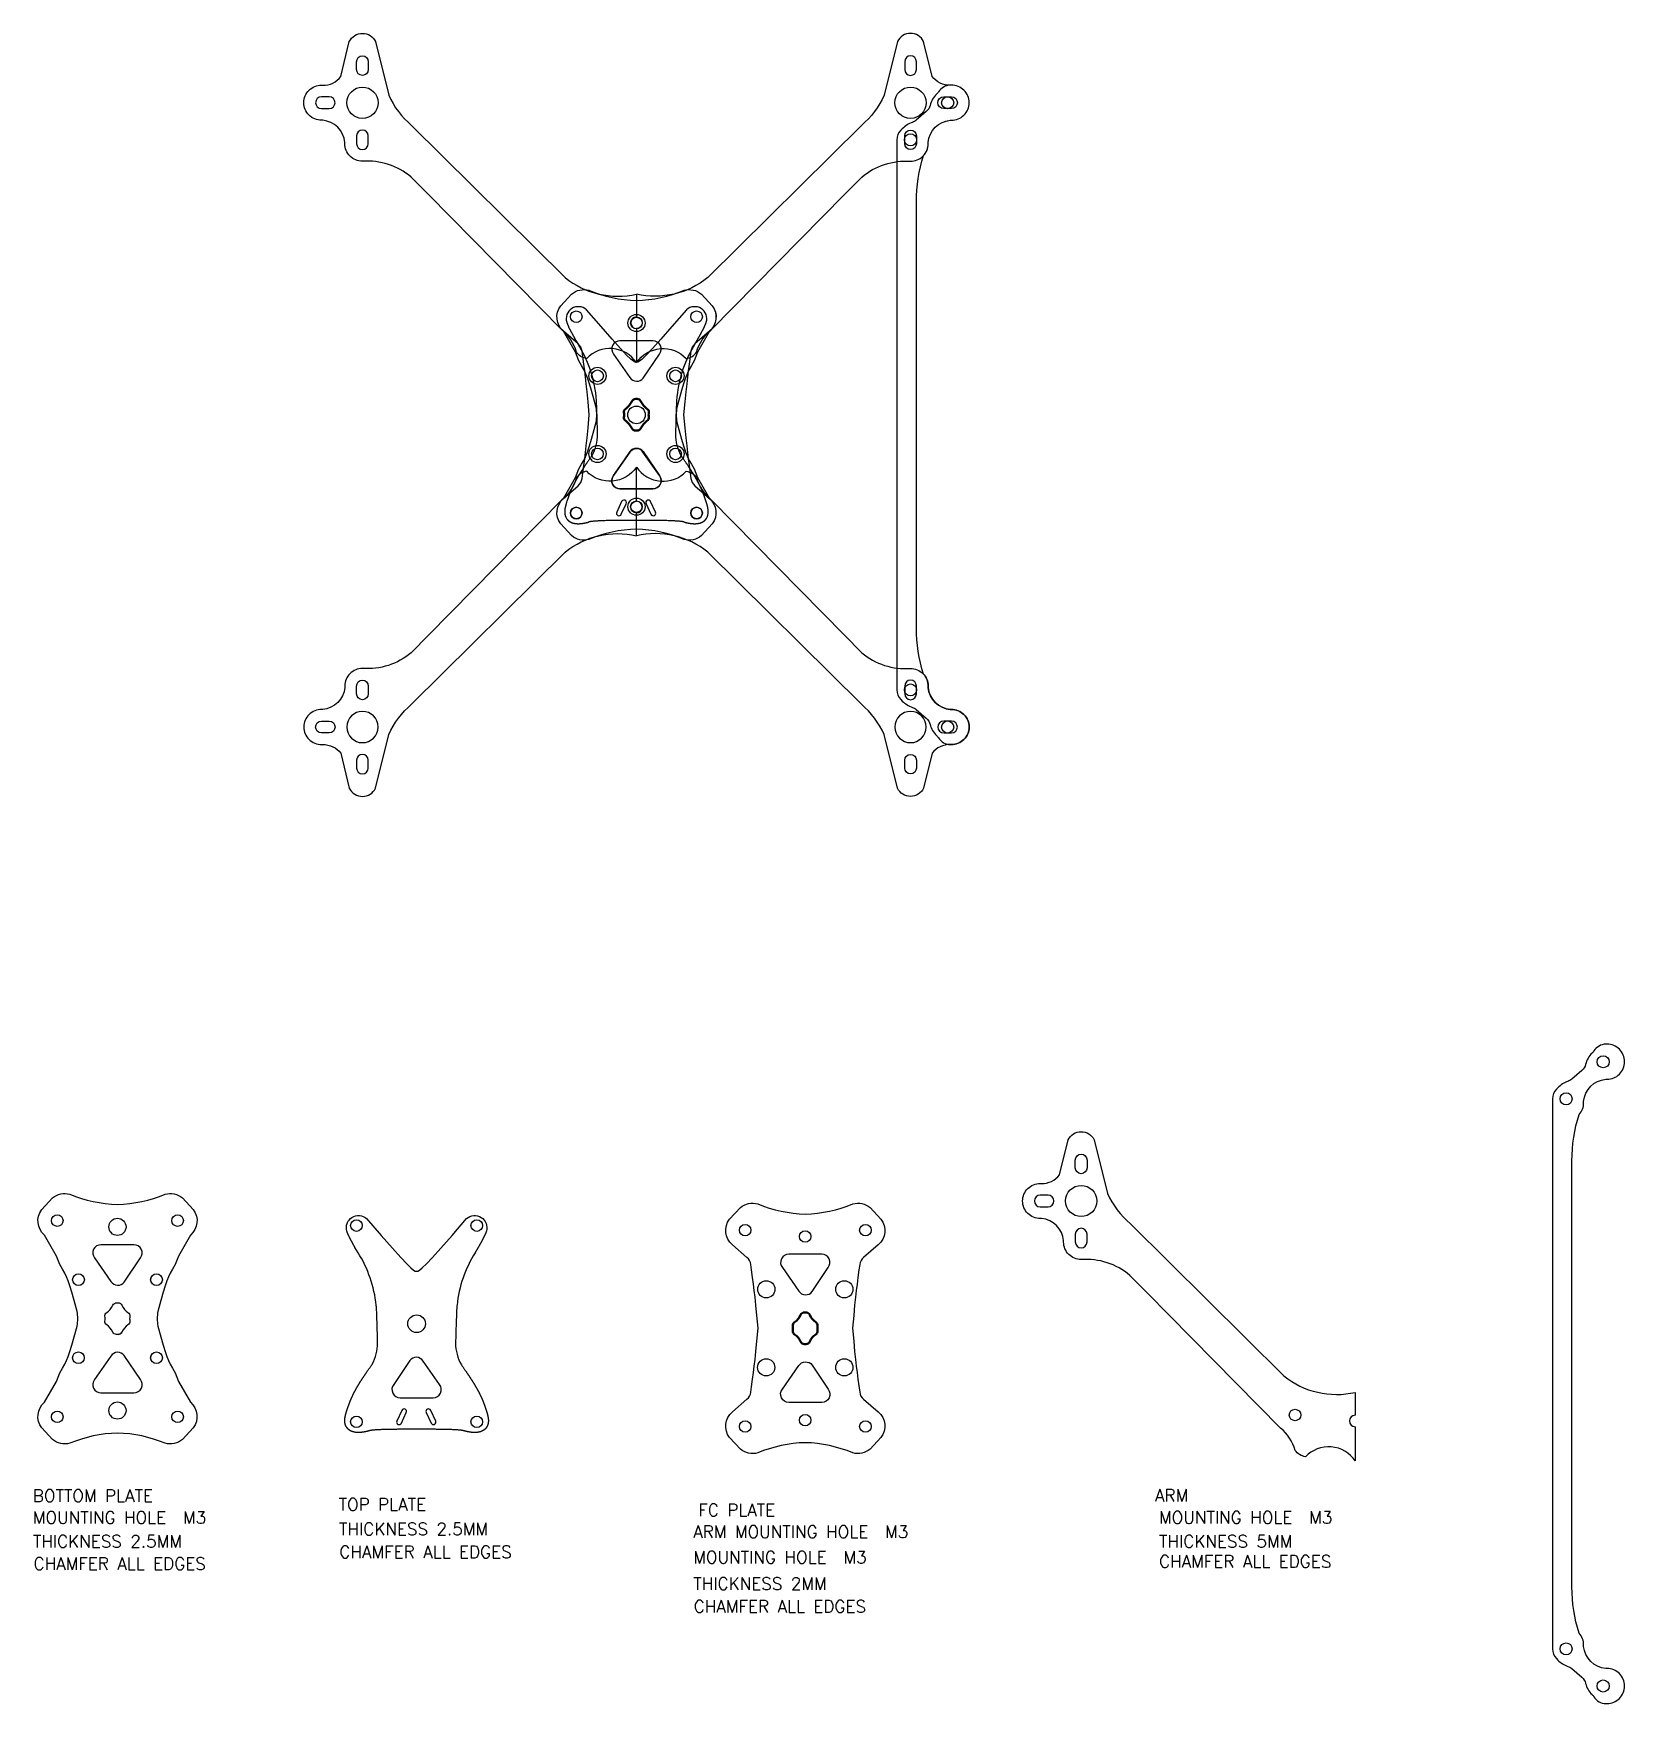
# Model space of a CAD drawing. Header units: millimetres. Extents: x 1594 to 2002, y 1365 to 1792.
import ezdxf

# ---------------------------------------------------------------- set-up
doc = ezdxf.new("R2010")
doc.units = ezdxf.units.MM
doc.layers.add('$0$A-FLOR-FURN', color=9, linetype='Continuous', true_color=0x808080)
doc.layers.add('A-WALL-EXTR', color=3, linetype='Continuous', true_color=0x00ff00)
doc.layers.add('AM_0', color=7, linetype='Continuous', lineweight=50)
doc.layers.add('BRPOINT', color=7, linetype='Continuous', lineweight=50, true_color=0x0000c2)
doc.styles.add('textstyle796', font='ROMANS__.TTF')
doc.styles.add('textstyle797', font='ROMANS__.TTF')
doc.styles.add('textstyle798', font='ROMANS__.TTF')
doc.styles.add('textstyle799', font='ROMANS__.TTF')
doc.styles.add('textstyle800', font='ROMANS__.TTF')
doc.styles.add('textstyle801', font='ROMANS__.TTF')
doc.styles.add('textstyle802', font='ROMANS__.TTF')
doc.styles.add('textstyle803', font='ROMANS__.TTF')
doc.styles.add('textstyle804', font='ROMANS__.TTF')
doc.styles.add('textstyle805', font='ROMANS__.TTF')
doc.styles.add('textstyle806', font='ROMANS__.TTF')
doc.styles.add('textstyle807', font='ROMANS__.TTF')
doc.styles.add('textstyle808', font='ROMANS__.TTF')
doc.styles.add('textstyle809', font='ROMANS__.TTF')
doc.styles.add('textstyle810', font='ROMANS__.TTF')
doc.styles.add('textstyle811', font='ROMANS__.TTF')

msp = doc.modelspace()

# ---------------------------------------------------------------- texts
at = {"layer": 'A-WALL-EXTR', "color": 4, "true_color": 0x00ffff, "char_height": 3.15, "width": 1008.3725, "attachment_point": 1}
for s, insert, style in [('BOTTOM PLATE ', (1593.79, 1419.51), 'textstyle798'), ('MOUNTING HOLE  M3', (1593.79, 1413.93), 'textstyle799'), ('THICKNESS 2.5MM', (1593.79, 1407.82), 'textstyle800'), ('CHAMFER ALL EDGES', (1593.97, 1402.12), 'textstyle802')]:
    msp.add_mtext(s, dxfattribs=dict(at, insert=insert, style=style))
at = {"layer": 'A-WALL-EXTR', "color": 1, "true_color": 0xff0000, "char_height": 3.15, "width": 1008.3725, "attachment_point": 1}
for s, insert, style in [('TOP PLATE', (1672.14, 1417.27), 'textstyle796'), ('THICKNESS 2.5MM', (1672.23, 1410.98), 'textstyle797'), ('CHAMFER ALL EDGES', (1672.33, 1405.13), 'textstyle801')]:
    msp.add_mtext(s, dxfattribs=dict(at, insert=insert, style=style))
at = {"layer": 'A-WALL-EXTR', "color": 2, "true_color": 0xffff00, "char_height": 3.15, "width": 1008.3725, "attachment_point": 1}
for s, insert, style in [('FC PLATE', (1764.29, 1415.84), 'textstyle803'), ('ARM MOUNTING HOLE  M3', (1763.02, 1410.27), 'textstyle804'), ('MOUNTING HOLE  M3', (1763.02, 1403.76), 'textstyle805'), ('THICKNESS 2MM', (1763.02, 1397.01), 'textstyle806'), ('CHAMFER ALL EDGES', (1763.12, 1391.16), 'textstyle807')]:
    msp.add_mtext(s, dxfattribs=dict(at, insert=insert, style=style))
at = {"layer": 'BRPOINT', "color": 3, "true_color": 0x00ff00, "char_height": 3.15, "width": 1008.3725, "attachment_point": 1}
for s, insert, style in [('ARM', (1881.32, 1419.62), 'textstyle808'), ('MOUNTING HOLE  M3', (1882.35, 1413.94), 'textstyle809'), ('THICKNESS 5MM', (1882.35, 1407.82), 'textstyle810'), ('CHAMFER ALL EDGES', (1882.35, 1402.68), 'textstyle811')]:
    msp.add_mtext(s, dxfattribs=dict(at, insert=insert, style=style))

# ---------------------------------------------------------------- blocks, each defined once
blk = doc.blocks.new('dasdasd')
at = {"color": 3}
for points in [[(1857.9, 1642.76, 0.362435), (1852.21, 1648.41), (1851.9, 1648.41, -0.414214), (1847.4, 1652.91, -0.414214), (1851.9, 1657.41), (1852.21, 1657.41, 0.250703), (1856.84, 1659.64), (1859.03, 1668.59, -0.615814), (1865.76, 1668.6), (1869.12, 1654.85, 0.112783), (1875, 1647.08), (1914.34, 1608.11, 0.229373), (1932.62, 1603.9), (1932.62, 1598.04, 1), (1932.62, 1595.09), (1932.62, 1586.35, 0.478702), (1919.86, 1587.4, -0.201027), (1917.22, 1589.03, 0.155944), (1913.48, 1594.76), (1879.33, 1629.37), (1874.88, 1633.87, 0.19561), (1862.4, 1637.91, -0.414214), (1857.9, 1642.41)], [(2007.34, 1642.76, -0.362435), (2013.02, 1648.41), (2013.34, 1648.41, 0.414214), (2017.84, 1652.91, 0.414214), (2013.34, 1657.41), (2013.02, 1657.41, -0.250703), (2008.39, 1659.64), (2006.2, 1668.59, 0.615814), (1999.48, 1668.6), (1996.12, 1654.85, -0.112783), (1990.23, 1647.08), (1950.89, 1608.11, -0.229373), (1932.62, 1603.9), (1932.62, 1598.04, -1), (1932.62, 1595.09), (1932.62, 1586.35, -0.478702), (1945.37, 1587.4, 0.201027), (1948.02, 1589.03, -0.155944), (1951.76, 1594.76), (1985.91, 1629.37), (1990.35, 1633.87, -0.19561), (2002.84, 1637.91, 0.414214), (2007.34, 1642.41)]]:
    blk.add_lwpolyline(points, format="xyb", close=True, dxfattribs=at)
at = {"layer": 'A-WALL-EXTR', "color": 3, "flags": 128}
for points in [[(1863.9, 1663.41), (1863.9, 1661.41, -1), (1860.9, 1661.41), (1860.9, 1663.41, -1)], [(2001.34, 1663.41), (2001.34, 1661.41, 1), (2004.34, 1661.41), (2004.34, 1663.41, 1)], [(1851.9, 1651.41), (1853.9, 1651.41, 1), (1853.9, 1654.41), (1851.9, 1654.41, 1)], [(2013.34, 1651.41), (2011.34, 1651.41, -1), (2011.34, 1654.41), (2013.34, 1654.41, -1)], [(1863.9, 1642.41), (1863.9, 1644.41, 1), (1860.9, 1644.41), (1860.9, 1642.41, 1)], [(2001.34, 1642.41), (2001.34, 1644.41, -1), (2004.34, 1644.41), (2004.34, 1642.41, -1)]]:
    blk.add_lwpolyline(points, format="xyb", close=True, dxfattribs=at)
at = {"layer": 'A-WALL-EXTR', "color": 3}
for centre, radius in [((1862.4, 1652.91), 4), ((2002.84, 1652.91), 4), ((1917.2, 1598.1), 1.48), ((1948.03, 1598.1), 1.48)]:
    blk.add_circle(centre, radius, dxfattribs=at)
blk = doc.blocks.new('adada')
at = {"layer": '$0$A-FLOR-FURN', "color": 4}
for points in [[(1656.9, 1641.72, 0.626781), (1655.26, 1638.32), (1659.46, 1632.31, 0.512548), (1662.87, 1632.15), (1667, 1638.32, 0.626781), (1665.35, 1641.72)], [(1665.35, 1603.8, 0.626781), (1667, 1607.2), (1662.87, 1613.37, 0.512548), (1659.46, 1613.21), (1655.26, 1607.2, 0.626781), (1656.9, 1603.8)]]:
    blk.add_lwpolyline(points, format="xyb", close=True, dxfattribs=at)
for centre in [(1645.71, 1647.9), (1676.54, 1647.9), (1645.71, 1597.62), (1676.54, 1597.62)]:
    blk.add_circle(centre, 1.48, dxfattribs=at)
at = {"color": 4}
blk.add_lwpolyline([(1671.48, 1620.87), (1672.24, 1618.09), (1672.83, 1615.96), (1673.32, 1614.34), (1673.75, 1613.08), (1674.17, 1612.05), (1674.64, 1611.1), (1675.21, 1610.11), (1675.93, 1608.92), (1676.75, 1606.71), (1679.81, 1601.36, -0.404508), (1680.52, 1594.82), (1677.75, 1591.83, -0.250982), (1673.32, 1590.87, 0.091013), (1661.13, 1593.48, 0.091088), (1648.93, 1590.88, -0.250982), (1644.49, 1591.83), (1641.73, 1594.82, -0.404508), (1642.44, 1601.36), (1645.51, 1606.72), (1646.33, 1608.92), (1647.05, 1610.11), (1647.62, 1611.11), (1648.09, 1612.05), (1648.51, 1613.08), (1648.94, 1614.34), (1649.42, 1615.96), (1650.02, 1618.1), (1650.78, 1620.87, 0.087489), (1650.78, 1624.65), (1650.02, 1627.43), (1649.42, 1629.57), (1648.94, 1631.19), (1648.51, 1632.45), (1648.09, 1633.48), (1647.62, 1634.42), (1647.05, 1635.42), (1646.33, 1636.61), (1645.51, 1638.81), (1642.44, 1644.17, -0.404508), (1641.74, 1650.71), (1644.5, 1653.7, -0.250982), (1648.93, 1654.66, 0.091013), (1661.13, 1652.05, 0.091088), (1673.33, 1654.66, -0.250982), (1677.76, 1653.7), (1680.52, 1650.71, -0.404508), (1679.82, 1644.17), (1676.75, 1638.81), (1675.93, 1636.61), (1675.21, 1635.42), (1674.64, 1634.42), (1674.17, 1633.48), (1673.75, 1632.45), (1673.32, 1631.19), (1672.83, 1629.57), (1672.23, 1627.43), (1671.48, 1624.65, 0.087489), (1671.48, 1620.87)], format="xyb", dxfattribs=at)
at = {"layer": 'A-WALL-EXTR', "color": 4}
blk.add_lwpolyline([(1661.28, 1618.73, 0.018013), (1660.91, 1618.73, -0.304899), (1659.91, 1619.35, 0.137536), (1658.37, 1621.2, -0.271696), (1657.92, 1622.16, 0.044943), (1657.92, 1623.38, -0.271107), (1658.37, 1624.34, 0.138858), (1659.93, 1626.2, -0.305335), (1660.92, 1626.83, 0.016975), (1661.27, 1626.83, -0.305638), (1662.27, 1626.2, 0.138515), (1663.82, 1624.34, -0.270883), (1664.27, 1623.38, 0.045083), (1664.27, 1622.16, -0.271696), (1663.82, 1621.2, 0.137536), (1662.27, 1619.35, -0.304899)], format="xyb", close=True, dxfattribs=at)
at = {"layer": 'A-WALL-EXTR', "color": 4, "ltscale": 0.05}
for centre in [(1661.12, 1646.28), (1661.12, 1599.24)]:
    blk.add_circle(centre, 2.2, dxfattribs=at)
at = {"layer": 'A-WALL-EXTR', "color": 4}
for centre in [(1651.14, 1632.76), (1651.14, 1632.76), (1671.13, 1632.76), (1671.13, 1632.76), (1651.13, 1612.76), (1651.13, 1612.76), (1671.13, 1612.76), (1671.13, 1612.76)]:
    blk.add_circle(centre, 1.5, dxfattribs=at)
blk.add_arc((1661.32, 1619.78), 1.05, 267.9361, 335.7617, dxfattribs=at)
blk = doc.blocks.new('dasdad')
at = {"layer": '$0$A-FLOR-FURN', "color": 1}
blk.add_lwpolyline([(1718.06, 1602.52), (1726.5, 1602.52, 0.626781), (1728.15, 1605.92), (1723.94, 1611.94, 0.512548), (1720.54, 1612.09), (1716.41, 1605.92, 0.626781)], format="xyb", close=True, dxfattribs=at)
for centre in [(1706.86, 1596.35), (1737.69, 1596.35)]:
    blk.add_circle(centre, 1.48, dxfattribs=at)
at = {"color": 1}
for p, q in [((1713.19, 1644.12), (1709.47, 1648.41)), ((1735.09, 1648.41), (1731.37, 1644.12)), ((1716.07, 1640.84), (1713.19, 1644.12)), ((1731.37, 1644.12), (1728.49, 1640.84)), ((1718.21, 1638.46), (1716.07, 1640.84)), ((1719.76, 1636.81), (1718.21, 1638.46)), ((1726.34, 1638.46), (1724.8, 1636.81)), ((1728.49, 1640.84), (1726.34, 1638.46)), ((1720.81, 1635.78), (1719.76, 1636.81)), ((1721.5, 1635.21), (1720.81, 1635.78)), ((1721.95, 1634.97), (1721.5, 1635.21)), ((1722.28, 1634.92), (1721.95, 1634.97)), ((1722.61, 1634.97), (1722.28, 1634.92)), ((1723.05, 1635.21), (1722.61, 1634.97)), ((1723.75, 1635.78), (1723.05, 1635.21)), ((1724.8, 1636.81), (1723.75, 1635.78))]:
    blk.add_line(p, q, dxfattribs=at)
for points in [[(1705.03, 1643.7), (1704.91, 1643.98)], [(1707.31, 1639.64), (1706.47, 1641.05)]]:
    blk.add_lwpolyline(points, dxfattribs=at)
for points in [[(1717.2, 1596.56, 1), (1718.38, 1596.01), (1719.65, 1598.73, 1), (1718.47, 1599.28)], [(1725.9, 1599.28, 1), (1724.72, 1598.73), (1725.99, 1596.01, 1), (1727.17, 1596.56)]]:
    blk.add_lwpolyline(points, format="xyb", close=True, dxfattribs=at)
for centre, radius in [((1706.86, 1646.62), 1.48), ((1737.69, 1646.62), 1.48), ((1722.28, 1621.48), 2.26)]:
    blk.add_circle(centre, radius, dxfattribs=at)
for centre, radius, start, end in [((1707.4, 1646.07), 3.13, 48.5293, 196.3244), ((1737.16, 1646.07), 3.13, 343.6756, 131.4707), ((1710.4, 1647.26), 6.35, 199.0603, 199.576), ((1711.56, 1647.67), 7.57, 199.576, 200.0428), ((1711.24, 1647.55), 7.23, 200.0428, 200.5205), ((1712.57, 1648.05), 8.66, 200.5205, 200.9518), ((1712.19, 1647.91), 8.25, 200.9518, 201.3938), ((1713.73, 1648.51), 9.9, 201.3938, 201.792), ((1713.27, 1648.33), 9.41, 201.792, 202.2005), ((1715.05, 1649.05), 11.32, 202.2005, 202.5681), ((1714.51, 1648.83), 10.74, 202.5681, 202.9454), ((1716.53, 1649.69), 12.94, 202.9454, 203.2846), ((1715.91, 1649.42), 12.26, 203.2846, 203.6331), ((1718.22, 1650.43), 14.78, 203.6331, 203.9461), ((1717.49, 1650.1), 13.98, 203.9461, 204.2679), ((1720.12, 1651.29), 16.87, 204.2679, 204.5569), ((1719.27, 1650.9), 15.94, 204.5569, 204.8541), ((1722.25, 1652.28), 19.22, 204.8541, 205.1209), ((1721.28, 1651.83), 18.15, 205.1209, 205.3954), ((1724.65, 1653.43), 21.88, 205.3954, 205.5804), ((1730.33, 1656.24), 28.23, 206.358, 206.5687), ((1728.88, 1655.51), 26.62, 206.5687, 206.7857), ((1733.69, 1657.94), 32, 206.7857, 206.9807), ((1732.05, 1657.11), 30.16, 206.9807, 207.1816), ((1737.43, 1659.87), 36.21, 207.1816, 207.3622), ((1735.58, 1658.91), 34.13, 207.3622, 207.5483), ((1741.6, 1662.05), 40.92, 207.5483, 207.7157), ((1739.51, 1660.95), 38.56, 207.7157, 207.8881), ((1746.23, 1664.51), 46.16, 207.8881, 208.0434), ((1743.88, 1663.26), 43.5, 208.0434, 208.2034), ((1751.37, 1667.28), 52, 208.2034, 208.3476), ((1693.17, 1667.28), 52, 331.6524, 331.7966), ((1700.67, 1663.26), 43.5, 331.7966, 331.9566), ((1698.31, 1664.51), 46.16, 331.9566, 332.1119), ((1705.04, 1660.95), 38.56, 332.1119, 332.2843), ((1702.95, 1662.05), 40.92, 332.2843, 332.4517), ((1708.97, 1658.91), 34.13, 332.4517, 332.6378), ((1707.11, 1659.87), 36.21, 332.6378, 332.8184), ((1712.5, 1657.11), 30.16, 332.8184, 333.0193), ((1710.86, 1657.94), 32, 333.0193, 333.2143), ((1715.66, 1655.51), 26.62, 333.2143, 333.4313), ((1714.22, 1656.24), 28.23, 333.4313, 333.642), ((1718.5, 1654.12), 23.46, 333.642, 333.8766), ((1717.23, 1654.74), 24.87, 333.8766, 334.1044), ((1721.03, 1652.89), 20.65, 334.1044, 334.3581), ((1719.92, 1653.43), 21.88, 334.3581, 334.6046), ((1723.29, 1651.83), 18.15, 334.6046, 334.8791), ((1722.32, 1652.28), 19.22, 334.8791, 335.1459), ((1725.3, 1650.9), 15.94, 335.1459, 335.4431), ((1724.45, 1651.29), 16.87, 335.4431, 335.7321), ((1727.08, 1650.1), 13.98, 335.7321, 336.0539), ((1726.35, 1650.43), 14.78, 336.0539, 336.3669), ((1728.66, 1649.42), 12.26, 336.3669, 336.7154), ((1728.03, 1649.69), 12.94, 336.7154, 337.0546), ((1730.06, 1648.83), 10.74, 337.0546, 337.4319), ((1729.52, 1649.05), 11.32, 337.4319, 337.7995), ((1731.29, 1648.33), 9.41, 337.7995, 338.208), ((1730.84, 1648.51), 9.9, 338.208, 338.6062), ((1732.38, 1647.91), 8.25, 338.6062, 339.0482), ((1732, 1648.05), 8.66, 339.0482, 339.4795), ((1733.33, 1647.55), 7.23, 339.4795, 339.9572), ((1733.01, 1647.67), 7.57, 339.9572, 340.424), ((1734.17, 1647.26), 6.35, 340.424, 340.9397), ((1748.73, 1665.85), 49, 208.3476, 208.4961), ((1757.07, 1670.38), 58.48, 208.4961, 208.63), ((1754.11, 1668.76), 55.11, 208.63, 208.768), ((1763.37, 1673.84), 65.67, 208.768, 208.8925), ((1760.05, 1672.02), 61.89, 208.8925, 209.0208), ((1770.32, 1677.71), 73.63, 209.0208, 209.1367), ((1766.62, 1675.65), 69.4, 209.1367, 209.2561), ((1778, 1682.02), 82.44, 209.2561, 209.364), ((1773.87, 1679.7), 77.7, 209.364, 209.4751), ((1786.46, 1686.81), 92.16, 209.4751, 209.5757), ((1781.86, 1684.21), 86.87, 209.5757, 209.6793), ((1795.76, 1692.13), 102.87, 209.6793, 209.7731), ((1680.3, 1622.8), 31.82, 6.1785, 31.9355), ((1764.27, 1622.8), 31.82, 148.0645, 173.8215), ((1609.23, 1715.1), 148.62, 329.4865, 329.5601), ((1601.53, 1719.62), 157.55, 329.5601, 329.6316), ((1621.98, 1707.64), 133.85, 329.6316, 329.7103), ((1615.01, 1711.7), 141.91, 329.7103, 329.7867), ((1633.61, 1700.87), 120.38, 329.7867, 329.8709), ((1627.33, 1704.52), 127.65, 329.8709, 329.9526), ((1644.23, 1694.75), 108.13, 329.9526, 330.0428), ((1638.56, 1698.01), 114.67, 330.0428, 330.1303), ((1653.89, 1689.21), 96.99, 330.1303, 330.2269), ((1648.78, 1692.13), 102.87, 330.2269, 330.3207), ((1662.69, 1684.21), 86.87, 330.3207, 330.4243), ((1658.09, 1686.81), 92.16, 330.4243, 330.5249), ((1670.67, 1679.7), 77.7, 330.5249, 330.636), ((1666.55, 1682.02), 82.44, 330.636, 330.7439), ((1677.93, 1675.65), 69.4, 330.7439, 330.8633), ((1674.22, 1677.71), 73.63, 330.8633, 330.9792), ((1684.5, 1672.02), 61.89, 330.9792, 331.1075), ((1681.18, 1673.84), 65.67, 331.1075, 331.232), ((1690.44, 1668.76), 55.11, 331.232, 331.37), ((1687.48, 1670.38), 58.48, 331.37, 331.5039), ((1695.82, 1665.85), 49, 331.5039, 331.6524), ((1611.28, 1619.03), 100.92, 3.8584, 4.0938), ((1624.17, 1619.89), 88, 2.6957, 3.8584), ((1820.4, 1619.89), 88, 176.1416, 177.3043), ((1833.29, 1619.03), 100.92, 175.9062, 176.1416), ((1686.22, 1622.82), 25.88, 1.9295, 2.6957), ((1064.57, 1599.95), 647.95, 1.70074, 2.09948), ((2379.99, 1599.95), 647.95, 177.90052, 178.29926), ((1758.35, 1622.82), 25.88, 177.3043, 178.0705), ((1454, 1610.75), 258.37, 1.2881, 1.8707), ((1990.57, 1610.75), 258.37, 178.1293, 178.7119), ((1701.05, 1616.53), 11.25, 331.0589, 0.1374), ((1743.51, 1616.53), 11.25, 179.8626, 209.7228), ((1807.92, 1542.02), 119.1, 146.1248, 146.2227), ((1773.49, 1565.13), 77.63, 145.9874, 146.1248), ((1798.92, 1547.98), 108.31, 145.8712, 145.9874), ((1760.27, 1574.17), 61.62, 145.6835, 145.8712), ((1788.1, 1555.18), 95.31, 145.5326, 145.6835), ((1769.47, 1567.96), 72.72, 145.3431, 145.5326), ((1789.52, 1554.1), 97.1, 145.1791, 145.3431), ((1790.37, 1553.51), 98.13, 145.0097, 145.1791), ((1803.16, 1544.56), 113.74, 144.8523, 145.0097), ((1822.31, 1531.08), 137.16, 144.7071, 144.8523), ((1828.99, 1526.34), 145.35, 144.5661, 144.7071), ((1869.05, 1497.84), 194.51, 144.4444, 144.5661), ((1869.16, 1497.76), 194.64, 144.3959, 144.4444), ((1575.5, 1497.84), 194.51, 35.4339, 35.5556), ((1615.56, 1526.34), 145.35, 35.2929, 35.4339), ((1622.24, 1531.08), 137.16, 35.1477, 35.2929), ((1641.39, 1544.56), 113.74, 34.9903, 35.1477), ((1654.18, 1553.51), 98.13, 34.8209, 34.9903), ((1655.02, 1554.1), 97.1, 34.6569, 34.8209), ((1675.08, 1567.96), 72.72, 34.4674, 34.6569), ((1656.45, 1555.18), 95.31, 34.3165, 34.4674), ((1684.28, 1574.17), 61.62, 34.1288, 34.3165), ((1645.63, 1547.98), 108.31, 34.0126, 34.1288), ((1671.06, 1565.13), 77.63, 33.8752, 34.0126), ((1636.63, 1542.02), 119.1, 33.7773, 33.8752), ((1733.3, 1589.91), 30.41, 151.9673, 152.1425), ((1733.96, 1589.56), 31.15, 151.7941, 151.9673), ((1734.39, 1589.33), 31.63, 151.6213, 151.7941), ((1735, 1589), 32.33, 151.4503, 151.6213), ((1735.55, 1588.7), 32.95, 151.2802, 151.4503), ((1736.11, 1588.39), 33.6, 151.1116, 151.2802), ((1736.79, 1588.02), 34.37, 150.9443, 151.1116), ((1737.31, 1587.73), 34.97, 150.7783, 150.9443), ((1738.12, 1587.28), 35.9, 150.6139, 150.7783), ((1738.6, 1587.01), 36.44, 150.4507, 150.6139), ((1739.54, 1586.47), 37.53, 150.2893, 150.4507), ((1739.97, 1586.23), 38.02, 150.129, 150.2893), ((1741.05, 1585.61), 39.26, 149.9707, 150.129), ((1741.44, 1585.38), 39.72, 149.8133, 149.9707), ((1742.65, 1584.68), 41.12, 149.6583, 149.8133), ((1743, 1584.47), 41.52, 149.504, 149.6583), ((1744.35, 1583.68), 43.09, 149.3522, 149.504), ((1744.66, 1583.5), 43.45, 149.201, 149.3522), ((1746.15, 1582.61), 45.18, 149.0524, 149.201), ((1746.42, 1582.45), 45.5, 148.9044, 149.0524), ((1747.88, 1581.56), 47.21, 148.7592, 148.9044), ((1748.79, 1581.01), 48.27, 148.6156, 148.7592), ((1748.98, 1580.9), 48.49, 148.4725, 148.6156), ((1752.16, 1578.94), 52.23, 148.3346, 148.4725), ((1748.9, 1580.95), 48.4, 148.1875, 148.3346), ((1752.39, 1578.79), 52.5, 148.0464, 148.1875), ((1747.49, 1581.85), 46.73, 147.8899, 148.0464), ((1752.23, 1578.87), 52.32, 147.7421, 147.8899), ((1749.43, 1580.64), 49, 147.5851, 147.7421), ((1753.08, 1578.32), 53.33, 147.4345, 147.5851), ((1753.51, 1578.05), 53.84, 147.2826, 147.4345), ((1755.65, 1576.67), 56.39, 147.134, 147.2826), ((1759.37, 1574.27), 60.81, 146.9903, 147.134), ((1760.09, 1573.8), 61.67, 146.8475, 146.9903), ((1767.27, 1569.11), 70.25, 146.7139, 146.8475), ((1766.52, 1569.6), 69.36, 146.5796, 146.7139), ((1775.9, 1563.41), 80.59, 146.4574, 146.5796), ((1780.37, 1560.45), 85.95, 146.3391, 146.4574), ((1778.98, 1561.38), 84.28, 146.2227, 146.3391), ((1665.57, 1561.38), 84.28, 33.6609, 33.7773), ((1664.18, 1560.45), 85.95, 33.5426, 33.6609), ((1668.65, 1563.41), 80.59, 33.4204, 33.5426), ((1678.02, 1569.6), 69.36, 33.2861, 33.4204), ((1677.28, 1569.11), 70.25, 33.1525, 33.2861), ((1684.46, 1573.8), 61.67, 33.0097, 33.1525), ((1685.18, 1574.27), 60.81, 32.866, 33.0097), ((1688.9, 1576.67), 56.39, 32.7174, 32.866), ((1691.04, 1578.05), 53.84, 32.5655, 32.7174), ((1691.47, 1578.32), 53.33, 32.4149, 32.5655), ((1695.12, 1580.64), 49, 32.2579, 32.4149), ((1692.32, 1578.87), 52.32, 32.1101, 32.2579), ((1697.06, 1581.85), 46.73, 31.9536, 32.1101), ((1692.16, 1578.79), 52.5, 31.8125, 31.9536), ((1695.64, 1580.95), 48.4, 31.6654, 31.8125), ((1692.38, 1578.94), 52.23, 31.5275, 31.6654), ((1695.57, 1580.9), 48.49, 31.3844, 31.5275), ((1695.76, 1581.01), 48.27, 31.2408, 31.3844), ((1696.66, 1581.56), 47.21, 31.0956, 31.2408), ((1698.13, 1582.45), 45.5, 30.9476, 31.0956), ((1698.4, 1582.61), 45.18, 30.799, 30.9476), ((1699.89, 1583.5), 43.45, 30.6478, 30.799), ((1700.2, 1583.68), 43.09, 30.496, 30.6478), ((1701.55, 1584.47), 41.52, 30.3417, 30.496), ((1701.9, 1584.68), 41.12, 30.1867, 30.3417), ((1703.11, 1585.38), 39.72, 30.0293, 30.1867), ((1703.5, 1585.61), 39.26, 29.871, 30.0293), ((1704.58, 1586.23), 38.02, 29.7107, 29.871), ((1705.01, 1586.47), 37.53, 29.5493, 29.7107), ((1705.95, 1587.01), 36.44, 29.3861, 29.5493), ((1706.43, 1587.28), 35.9, 29.2217, 29.3861), ((1707.24, 1587.73), 34.97, 29.0557, 29.2217), ((1707.76, 1588.02), 34.37, 28.8884, 29.0557), ((1708.44, 1588.39), 33.6, 28.7198, 28.8884), ((1709, 1588.7), 32.95, 28.5497, 28.7198), ((1709.55, 1589), 32.33, 28.3787, 28.5497), ((1710.16, 1589.33), 31.63, 28.2059, 28.3787), ((1710.59, 1589.56), 31.15, 28.0327, 28.2059), ((1711.24, 1589.91), 30.41, 27.8575, 28.0327), ((1750.52, 1583.94), 48.58, 160.8378, 160.9016), ((1745.75, 1585.6), 43.53, 160.7704, 160.8378), ((1753.44, 1582.91), 51.69, 160.71, 160.7704), ((1748.59, 1584.61), 46.54, 160.6464, 160.71), ((1757.1, 1581.62), 55.56, 160.5897, 160.6464), ((1751.62, 1583.55), 49.76, 160.5298, 160.5897), ((1761.21, 1580.16), 59.92, 160.4768, 160.5298), ((1755.01, 1582.36), 53.34, 160.4205, 160.4768), ((1765.86, 1578.5), 64.86, 160.371, 160.4205), ((1758.79, 1581.02), 57.36, 160.3184, 160.371), ((1770.32, 1576.9), 69.6, 160.2724, 160.3184), ((1765.43, 1578.65), 64.4, 160.2246, 160.2724), ((1770.69, 1576.76), 69.99, 160.1808, 160.2246), ((1779.4, 1573.62), 79.26, 160.1396, 160.1808), ((1763.64, 1579.32), 62.49, 160.0911, 160.1396), ((1776.97, 1574.49), 76.68, 160.0474, 160.0911), ((1748.79, 1584.72), 46.7, 159.9842, 160.0474), ((1766.42, 1578.3), 65.46, 159.9308, 159.9842), ((1742.54, 1587.02), 40.03, 159.8559, 159.9308), ((1756.48, 1581.91), 54.88, 159.792, 159.8559), ((1739.03, 1588.33), 36.29, 159.7073, 159.792), ((1749.43, 1584.48), 47.38, 159.6333, 159.7073), ((1736.38, 1589.33), 33.45, 159.5395, 159.6333), ((1744.47, 1586.31), 42.09, 159.4559, 159.5395), ((1734.34, 1590.11), 31.27, 159.3535, 159.4559), ((1740.84, 1587.66), 38.22, 159.2609, 159.3535), ((1732.73, 1590.73), 29.54, 159.1505, 159.2609), ((1738.24, 1588.63), 35.44, 159.0498, 159.1505), ((1731.33, 1591.28), 28.04, 158.9318, 159.0498), ((1736.47, 1589.29), 33.55, 158.824, 158.9318), ((1730.01, 1591.8), 26.63, 158.6975, 158.824), ((1734.53, 1590.03), 31.48, 158.5812, 158.6975), ((1728.58, 1592.37), 25.09, 158.4447, 158.5812), ((1732.75, 1590.72), 29.57, 158.319, 158.4447), ((1727.67, 1592.74), 24.1, 158.1741, 158.319), ((1731.28, 1591.3), 27.99, 158.0396, 158.1741), ((1727.05, 1593), 23.42, 157.8873, 158.0396), ((1730.15, 1591.74), 26.78, 157.7448, 157.8873), ((1726.61, 1593.19), 22.95, 157.586, 157.7448), ((1729.31, 1592.08), 25.87, 157.4364, 157.586), ((1726.32, 1593.32), 22.64, 157.2719, 157.4364), ((1728.71, 1592.32), 25.22, 157.116, 157.2719), ((1726.17, 1593.39), 22.47, 156.9466, 157.116), ((1728.29, 1592.49), 24.77, 156.7852, 156.9466), ((1726.14, 1593.41), 22.43, 156.6117, 156.7852), ((1728.04, 1592.59), 24.5, 156.4456, 156.6117), ((1726.2, 1593.39), 22.5, 156.2686, 156.4456), ((1727.92, 1592.63), 24.37, 156.0986, 156.2686), ((1726.36, 1593.32), 22.67, 155.9189, 156.0986), ((1727.92, 1592.63), 24.38, 155.7457, 155.9189), ((1726.61, 1593.22), 22.94, 155.564, 155.7457), ((1728.04, 1592.57), 24.51, 155.3882, 155.564), ((1726.95, 1593.07), 23.3, 155.205, 155.3882), ((1728.25, 1592.47), 24.74, 155.0273, 155.205), ((1727.35, 1592.88), 23.75, 154.8433, 155.0273), ((1728.56, 1592.32), 25.08, 154.6642, 154.8433), ((1727.84, 1592.66), 24.29, 154.4799, 154.6642), ((1728.95, 1592.13), 25.52, 154.3001, 154.4799), ((1728.4, 1592.39), 24.91, 154.116, 154.3001), ((1729.43, 1591.9), 26.05, 153.9359, 154.116), ((1729.03, 1592.09), 25.61, 153.7523, 153.9359), ((1729.99, 1591.62), 26.68, 153.5725, 153.7523), ((1729.74, 1591.74), 26.4, 153.3899, 153.5725), ((1730.62, 1591.3), 27.39, 153.2107, 153.3899), ((1730.52, 1591.35), 27.27, 153.0296, 153.2107), ((1731.34, 1590.93), 28.19, 152.8514, 153.0296), ((1731.37, 1590.92), 28.23, 152.6719, 152.8514), ((1732.14, 1590.52), 29.09, 152.4951, 152.6719), ((1732.3, 1590.44), 29.27, 152.3176, 152.4951), ((1733.01, 1590.06), 30.07, 152.1425, 152.3176), ((1711.54, 1590.06), 30.07, 27.6824, 27.8575), ((1712.25, 1590.44), 29.27, 27.5049, 27.6824), ((1712.41, 1590.52), 29.09, 27.3281, 27.5049), ((1713.18, 1590.92), 28.23, 27.1486, 27.3281), ((1713.21, 1590.93), 28.19, 26.9704, 27.1486), ((1714.03, 1591.35), 27.27, 26.7893, 26.9704), ((1713.92, 1591.3), 27.39, 26.6101, 26.7893), ((1714.81, 1591.74), 26.4, 26.4275, 26.6101), ((1714.56, 1591.62), 26.68, 26.2477, 26.4275), ((1715.51, 1592.09), 25.61, 26.0641, 26.2477), ((1715.12, 1591.9), 26.05, 25.884, 26.0641), ((1716.15, 1592.39), 24.91, 25.6999, 25.884), ((1715.6, 1592.13), 25.52, 25.5201, 25.6999), ((1716.71, 1592.66), 24.29, 25.3358, 25.5201), ((1715.99, 1592.32), 25.08, 25.1567, 25.3358), ((1717.19, 1592.88), 23.75, 24.9727, 25.1567), ((1716.3, 1592.47), 24.74, 24.795, 24.9727), ((1717.6, 1593.07), 23.3, 24.6118, 24.795), ((1716.51, 1592.57), 24.51, 24.436, 24.6118), ((1717.93, 1593.22), 22.94, 24.2543, 24.436), ((1716.62, 1592.63), 24.38, 24.0811, 24.2543), ((1718.18, 1593.32), 22.67, 23.9014, 24.0811), ((1716.63, 1592.63), 24.37, 23.7314, 23.9014), ((1718.34, 1593.39), 22.5, 23.5544, 23.7314), ((1716.51, 1592.59), 24.5, 23.3883, 23.5544), ((1718.41, 1593.41), 22.43, 23.2148, 23.3883), ((1716.26, 1592.49), 24.77, 23.0534, 23.2148), ((1718.37, 1593.39), 22.47, 22.884, 23.0534), ((1715.84, 1592.32), 25.22, 22.7281, 22.884), ((1718.22, 1593.32), 22.64, 22.5636, 22.7281), ((1715.23, 1592.08), 25.87, 22.414, 22.5636), ((1717.94, 1593.19), 22.95, 22.2552, 22.414), ((1714.4, 1591.74), 26.78, 22.1127, 22.2552), ((1717.5, 1593), 23.42, 21.9604, 22.1127), ((1713.27, 1591.3), 27.99, 21.8259, 21.9604), ((1716.88, 1592.74), 24.1, 21.681, 21.8259), ((1711.8, 1590.72), 29.57, 21.5553, 21.681), ((1715.97, 1592.37), 25.09, 21.4188, 21.5553), ((1710.01, 1590.03), 31.48, 21.3025, 21.4188), ((1714.53, 1591.8), 26.63, 21.176, 21.3025), ((1708.07, 1589.29), 33.55, 21.0682, 21.176), ((1713.22, 1591.28), 28.04, 20.9502, 21.0682), ((1706.31, 1588.63), 35.44, 20.8495, 20.9502), ((1711.82, 1590.73), 29.54, 20.7391, 20.8495), ((1703.71, 1587.66), 38.22, 20.6465, 20.7391), ((1710.21, 1590.11), 31.27, 20.5441, 20.6465), ((1700.08, 1586.31), 42.09, 20.4605, 20.5441), ((1708.17, 1589.33), 33.45, 20.3667, 20.4605), ((1695.11, 1584.48), 47.38, 20.2927, 20.3667), ((1705.52, 1588.33), 36.29, 20.208, 20.2927), ((1688.07, 1581.91), 54.88, 20.1441, 20.208), ((1702.01, 1587.02), 40.03, 20.0692, 20.1441), ((1678.13, 1578.3), 65.46, 20.0158, 20.0692), ((1695.76, 1584.72), 46.7, 19.9526, 20.0158), ((1667.57, 1574.49), 76.68, 19.9089, 19.9526), ((1680.91, 1579.32), 62.49, 19.8604, 19.9089), ((1665.14, 1573.62), 79.26, 19.8192, 19.8604), ((1673.86, 1576.76), 69.99, 19.7754, 19.8192), ((1679.12, 1578.65), 64.4, 19.7276, 19.7754), ((1674.22, 1576.9), 69.6, 19.6816, 19.7276), ((1685.75, 1581.02), 57.36, 19.629, 19.6816), ((1678.69, 1578.5), 64.86, 19.5795, 19.629), ((1689.54, 1582.36), 53.34, 19.5232, 19.5795), ((1683.34, 1580.16), 59.92, 19.4702, 19.5232), ((1692.92, 1583.55), 49.76, 19.4103, 19.4702), ((1687.45, 1581.62), 55.56, 19.3536, 19.4103), ((1695.96, 1584.61), 46.54, 19.29, 19.3536), ((1691.1, 1582.91), 51.69, 19.2296, 19.29), ((1698.8, 1585.6), 43.53, 19.1622, 19.2296), ((1694.03, 1583.94), 48.58, 19.0984, 19.1622), ((1708.76, 1596.62), 4.88, 176.9888, 177.4551), ((1708.3, 1596.64), 4.42, 177.4551, 177.9519), ((1708.55, 1596.63), 4.67, 177.9519, 178.4354), ((1708.12, 1596.64), 4.24, 178.4354, 178.9496), ((1708.35, 1596.63), 4.47, 178.9496, 179.4505), ((1707.95, 1596.64), 4.07, 179.4505, 179.9821), ((1708.16, 1596.64), 4.28, 179.9821, 180.5003), ((1707.79, 1596.64), 3.91, 180.5003, 181.0494), ((1707.99, 1596.64), 4.11, 181.0494, 181.5851), ((1707.65, 1596.63), 3.77, 181.5851, 182.1514), ((1707.83, 1596.64), 3.95, 182.1514, 182.7044), ((1707.52, 1596.62), 3.64, 182.7044, 183.288), ((1709.24, 1596.58), 5.36, 175.1653, 175.5977), ((1708.71, 1596.62), 4.83, 175.5977, 176.06), ((1708.99, 1596.6), 5.11, 176.06, 176.5093), ((1708.5, 1596.63), 4.62, 176.5093, 176.9888), ((1707.69, 1596.63), 3.81, 183.288, 183.8582), ((1707.39, 1596.61), 3.51, 183.8582, 184.4586), ((1707.55, 1596.62), 3.67, 184.4586, 185.0459), ((1707.28, 1596.6), 3.4, 185.0459, 185.6629), ((1709.17, 1596.58), 5.29, 173.8755, 174.3041), ((1709.5, 1596.55), 5.62, 174.3041, 174.7199), ((1708.93, 1596.6), 5.05, 174.7199, 175.1653), ((1707.43, 1596.61), 3.55, 185.6629, 186.2669), ((1707.18, 1596.59), 3.3, 186.2669, 186.9001), ((1707.32, 1596.6), 3.44, 186.9001, 187.5204), ((1709.43, 1596.56), 5.55, 173.0639, 173.476), ((1709.78, 1596.52), 5.91, 173.476, 173.8755), ((1707.09, 1596.57), 3.2, 187.5204, 188.1692), ((1707.21, 1596.59), 3.33, 188.1692, 188.8055), ((1709.71, 1596.53), 5.83, 172.2846, 172.6805), ((1710.09, 1596.48), 6.22, 172.6805, 173.0639), ((1707, 1596.56), 3.12, 188.8055, 189.4693), ((1710, 1596.49), 6.13, 171.537, 171.9169), ((1710.41, 1596.43), 6.54, 171.9169, 172.2846), ((1707.12, 1596.58), 3.24, 189.4693, 190.1209), ((1706.93, 1596.54), 3.05, 190.1209, 190.799), ((1710.76, 1596.38), 6.9, 171.1847, 171.537), ((1707.04, 1596.57), 3.15, 190.799, 191.4652), ((1711.13, 1596.31), 7.27, 170.4832, 170.8204), ((1710.32, 1596.45), 6.45, 170.8204, 171.1847), ((1706.87, 1596.53), 2.98, 191.4652, 192.1568), ((1706.96, 1596.55), 3.08, 192.1568, 192.8369), ((1710.65, 1596.39), 6.79, 170.1341, 170.4832), ((1706.81, 1596.52), 2.92, 192.8369, 193.541), ((1711.02, 1596.33), 7.16, 169.4776, 169.8116), ((1711.53, 1596.24), 7.68, 169.8116, 170.1341), ((1706.9, 1596.54), 3.01, 193.541, 194.2341), ((1711.96, 1596.16), 8.12, 169.1695, 169.4776), ((1706.76, 1596.5), 2.87, 194.2341, 194.9497), ((1711.4, 1596.27), 7.55, 168.85, 169.1695), ((1706.84, 1596.53), 2.96, 194.9497, 195.6546), ((1712.42, 1596.07), 8.59, 168.5559, 168.85), ((1706.72, 1596.49), 2.82, 195.6546, 196.3813), ((1712.92, 1595.96), 9.1, 167.9703, 168.2507), ((1711.82, 1596.19), 7.97, 168.2507, 168.5559), ((1706.8, 1596.51), 2.91, 196.3813, 197.0976), ((1712.26, 1596.1), 8.43, 167.679, 167.9703), ((1706.68, 1596.48), 2.78, 197.0976, 197.8352), ((1713.45, 1595.84), 9.64, 167.4119, 167.679), ((1706.75, 1596.5), 2.86, 197.8352, 198.5625), ((1712.74, 1596), 8.91, 167.1341, 167.4119), ((1706.64, 1596.46), 2.75, 198.5625, 199.3098), ((1714.03, 1595.7), 10.24, 166.88, 167.1341), ((1713.25, 1595.88), 9.44, 166.6154, 166.88), ((1714.65, 1595.55), 10.88, 166.374, 166.6154), ((1713.81, 1595.76), 10.01, 166.1222, 166.374), ((1715.33, 1595.38), 11.58, 165.8931, 166.1222), ((1714.4, 1595.61), 10.62, 165.6538, 165.8931), ((1716.06, 1595.19), 12.33, 165.4366, 165.6538), ((1715.05, 1595.45), 11.28, 165.2096, 165.4366), ((1716.86, 1594.97), 13.16, 165.004, 165.2096), ((1715.74, 1595.27), 12, 164.7888, 165.004), ((1717.73, 1594.73), 14.06, 164.5946, 164.7888), ((1716.5, 1595.07), 12.78, 164.3909, 164.5946), ((1718.69, 1594.46), 15.05, 164.2077, 164.3909), ((1717.32, 1594.85), 13.64, 164.0152, 164.2077), ((1719.73, 1594.16), 16.15, 163.8427, 164.0152), ((1718.22, 1594.59), 14.57, 163.6611, 163.8427), ((1720.89, 1593.81), 17.35, 163.499, 163.6611), ((1719.2, 1594.31), 15.59, 163.328, 163.499), ((1722.17, 1593.42), 18.69, 163.1761, 163.328), ((1720.28, 1593.99), 16.71, 163.0154, 163.1761), ((1723.6, 1592.98), 20.19, 162.8734, 163.0154), ((1721.47, 1593.64), 17.96, 162.7227, 162.8734), ((1725.2, 1592.47), 21.87, 162.5903, 162.7227), ((1722.79, 1593.23), 19.33, 162.4494, 162.5903), ((1727.01, 1591.9), 23.77, 162.3263, 162.4494), ((1724.25, 1592.78), 20.87, 162.195, 162.3263), ((1729.06, 1591.23), 25.92, 162.081, 162.195), ((1725.9, 1592.25), 22.6, 161.959, 162.081), ((1731.42, 1590.46), 28.4, 161.8539, 161.959), ((1727.75, 1591.66), 24.55, 161.7408, 161.8539), ((1734.14, 1589.55), 31.27, 161.6444, 161.7408), ((1729.86, 1590.97), 26.76, 161.5401, 161.6444), ((1737.33, 1588.48), 34.64, 161.4521, 161.5401), ((1732.27, 1590.17), 29.3, 161.3564, 161.4521), ((1741.04, 1587.22), 38.55, 161.2767, 161.3564), ((1735.26, 1589.17), 32.45, 161.1897, 161.2767), ((1745.01, 1585.85), 42.75, 161.1176, 161.1897), ((1739.36, 1587.79), 36.78, 161.0398, 161.1176), ((1748.55, 1584.63), 46.5, 160.9732, 161.0398), ((1742.74, 1586.63), 40.36, 160.9016, 160.9732), ((1701.8, 1586.63), 40.36, 19.0268, 19.0984), ((1695.99, 1584.63), 46.5, 18.9602, 19.0268), ((1705.19, 1587.79), 36.78, 18.8824, 18.9602), ((1699.54, 1585.85), 42.75, 18.8103, 18.8824), ((1709.29, 1589.17), 32.45, 18.7233, 18.8103), ((1703.51, 1587.22), 38.55, 18.6436, 18.7233), ((1712.27, 1590.17), 29.3, 18.5479, 18.6436), ((1707.22, 1588.48), 34.64, 18.4599, 18.5479), ((1714.69, 1590.97), 26.76, 18.3556, 18.4599), ((1710.41, 1589.55), 31.27, 18.2592, 18.3556), ((1716.79, 1591.66), 24.55, 18.1461, 18.2592), ((1713.13, 1590.46), 28.4, 18.041, 18.1461), ((1718.65, 1592.25), 22.6, 17.919, 18.041), ((1715.48, 1591.23), 25.92, 17.805, 17.919), ((1720.29, 1592.78), 20.87, 17.6737, 17.805), ((1717.54, 1591.9), 23.77, 17.5506, 17.6737), ((1721.76, 1593.23), 19.33, 17.4097, 17.5506), ((1719.34, 1592.47), 21.87, 17.2773, 17.4097), ((1723.08, 1593.64), 17.96, 17.1266, 17.2773), ((1720.94, 1592.98), 20.19, 16.9846, 17.1266), ((1724.27, 1593.99), 16.71, 16.8239, 16.9846), ((1722.37, 1593.42), 18.69, 16.672, 16.8239), ((1725.35, 1594.31), 15.59, 16.501, 16.672), ((1723.66, 1593.81), 17.35, 16.3389, 16.501), ((1726.33, 1594.59), 14.57, 16.1573, 16.3389), ((1724.81, 1594.16), 16.15, 15.9848, 16.1573), ((1727.23, 1594.85), 13.64, 15.7923, 15.9848), ((1725.86, 1594.46), 15.05, 15.6091, 15.7923), ((1728.05, 1595.07), 12.78, 15.4054, 15.6091), ((1726.82, 1594.73), 14.06, 15.2112, 15.4054), ((1728.8, 1595.27), 12, 14.996, 15.2112), ((1727.69, 1594.97), 13.16, 14.7904, 14.996), ((1729.5, 1595.45), 11.28, 14.5634, 14.7904), ((1728.48, 1595.19), 12.33, 14.3462, 14.5634), ((1730.14, 1595.61), 10.62, 14.1069, 14.3462), ((1729.22, 1595.38), 11.58, 13.8778, 14.1069), ((1730.74, 1595.76), 10.01, 13.626, 13.8778), ((1729.89, 1595.55), 10.88, 13.3846, 13.626), ((1731.29, 1595.88), 9.44, 13.12, 13.3846), ((1730.52, 1595.7), 10.24, 12.8659, 13.12), ((1731.81, 1596), 8.91, 12.5881, 12.8659), ((1737.9, 1596.46), 2.75, 340.6902, 341.4375), ((1731.09, 1595.84), 9.64, 12.321, 12.5881), ((1737.8, 1596.5), 2.86, 341.4375, 342.1648), ((1732.28, 1596.1), 8.43, 12.0297, 12.321), ((1731.63, 1595.96), 9.1, 11.7493, 12.0297), ((1737.87, 1596.48), 2.78, 342.1648, 342.9024), ((1732.73, 1596.19), 7.97, 11.4441, 11.7493), ((1737.75, 1596.51), 2.91, 342.9024, 343.6187), ((1732.12, 1596.07), 8.59, 11.15, 11.4441), ((1737.83, 1596.49), 2.82, 343.6187, 344.3454), ((1733.14, 1596.27), 7.55, 10.8305, 11.15), ((1737.7, 1596.53), 2.96, 344.3454, 345.0503), ((1732.59, 1596.16), 8.12, 10.5224, 10.8305), ((1737.79, 1596.5), 2.87, 345.0503, 345.7659), ((1733.53, 1596.33), 7.16, 10.1884, 10.5224), ((1733.02, 1596.24), 7.68, 9.8659, 10.1884), ((1737.65, 1596.54), 3.01, 345.7659, 346.459), ((1733.89, 1596.39), 6.79, 9.5168, 9.8659), ((1737.74, 1596.52), 2.92, 346.459, 347.1631), ((1733.42, 1596.31), 7.27, 9.1796, 9.5168), ((1737.68, 1596.53), 2.98, 347.8432, 348.5348), ((1737.58, 1596.55), 3.08, 347.1631, 347.8432), ((1734.23, 1596.45), 6.45, 8.8153, 9.1796), ((1733.79, 1596.38), 6.9, 8.463, 8.8153), ((1737.51, 1596.57), 3.15, 348.5348, 349.201), ((1734.55, 1596.49), 6.13, 8.0831, 8.463), ((1734.14, 1596.43), 6.54, 7.7154, 8.0831), ((1737.62, 1596.54), 3.05, 349.201, 349.8791), ((1734.84, 1596.53), 5.83, 7.3195, 7.7154), ((1737.54, 1596.56), 3.12, 350.5307, 351.1945), ((1737.43, 1596.58), 3.24, 349.8791, 350.5307), ((1734.46, 1596.48), 6.22, 6.9361, 7.3195), ((1735.12, 1596.56), 5.55, 6.524, 6.9361), ((1737.46, 1596.57), 3.2, 351.8308, 352.4796), ((1737.33, 1596.59), 3.33, 351.1945, 351.8308), ((1734.76, 1596.52), 5.91, 6.1245, 6.524), ((1735.38, 1596.58), 5.29, 5.6959, 6.1245), ((1735.05, 1596.55), 5.62, 5.2801, 5.6959), ((1737.37, 1596.59), 3.3, 353.0999, 353.7331), ((1737.23, 1596.6), 3.44, 352.4796, 353.0999), ((1735.62, 1596.6), 5.05, 4.8347, 5.2801), ((1735.31, 1596.58), 5.36, 4.4023, 4.8347), ((1735.84, 1596.62), 4.83, 3.94, 4.4023), ((1737, 1596.62), 3.67, 354.9541, 355.5414), ((1737.27, 1596.6), 3.4, 354.3371, 354.9541), ((1737.12, 1596.61), 3.55, 353.7331, 354.3371), ((1735.56, 1596.6), 5.11, 3.4907, 3.94), ((1736.05, 1596.63), 4.62, 3.0112, 3.4907), ((1735.79, 1596.62), 4.88, 2.5449, 3.0112), ((1736.25, 1596.64), 4.42, 2.0481, 2.5449), ((1736.71, 1596.64), 3.95, 357.2956, 357.8486), ((1737.03, 1596.62), 3.64, 356.712, 357.2956), ((1736.86, 1596.63), 3.81, 356.1418, 356.712), ((1737.15, 1596.61), 3.51, 355.5414, 356.1418), ((1736, 1596.63), 4.67, 1.5646, 2.0481), ((1736.43, 1596.64), 4.24, 1.0504, 1.5646), ((1736.2, 1596.63), 4.47, 0.5495, 1.0504), ((1736.6, 1596.64), 4.07, 0.0179, 0.5495), ((1736.38, 1596.64), 4.28, 359.4997, 0.0179), ((1736.75, 1596.64), 3.91, 358.9506, 359.4997), ((1736.56, 1596.64), 4.11, 358.4149, 358.9506), ((1736.9, 1596.63), 3.77, 357.8486, 358.4149), ((1706.71, 1596.49), 2.82, 199.3098, 200.0472), ((1706.62, 1596.45), 2.72, 200.0472, 200.8031), ((1706.68, 1596.48), 2.79, 200.8031, 201.5496), ((1706.6, 1596.45), 2.7, 201.5496, 202.3129), ((1706.66, 1596.47), 2.76, 202.3129, 203.0674), ((1706.59, 1596.44), 2.69, 203.0674, 203.8367), ((1706.64, 1596.46), 2.75, 203.8367, 204.598), ((1706.58, 1596.44), 2.68, 204.598, 205.3722), ((1706.63, 1596.46), 2.74, 205.3722, 206.1385), ((1706.58, 1596.43), 2.67, 206.1385, 206.9168), ((1706.64, 1596.46), 2.74, 206.9168, 207.6853), ((1706.57, 1596.43), 2.66, 207.6853, 208.4703), ((1706.63, 1596.46), 2.74, 208.4703, 209.2446), ((1706.55, 1596.41), 2.64, 209.2446, 210.0404), ((1706.62, 1596.46), 2.72, 210.0404, 210.8235), ((1706.53, 1596.4), 2.62, 210.8235, 211.6286), ((1706.61, 1596.45), 2.71, 211.6286, 212.4206), ((1706.53, 1596.4), 2.61, 212.4206, 213.2338), ((1706.6, 1596.44), 2.7, 213.2338, 214.0341), ((1706.52, 1596.39), 2.61, 214.0341, 214.8546), ((1706.59, 1596.44), 2.69, 214.8546, 215.6626), ((1706.52, 1596.39), 2.6, 215.6626, 216.4898), ((1706.58, 1596.44), 2.68, 216.4898, 217.3047), ((1706.52, 1596.39), 2.61, 217.3047, 218.1377), ((1706.58, 1596.44), 2.68, 218.1377, 218.9585), ((1706.53, 1596.39), 2.61, 218.9585, 219.7965), ((1706.59, 1596.44), 2.69, 219.7965, 220.6221), ((1706.53, 1596.4), 2.62, 220.6221, 221.4654), ((1706.59, 1596.45), 2.7, 221.4654, 222.2963), ((1706.54, 1596.4), 2.62, 222.2963, 223.1456), ((1706.59, 1596.45), 2.7, 223.1456, 223.9822), ((1706.54, 1596.41), 2.63, 223.9822, 224.8363), ((1706.6, 1596.46), 2.71, 224.8363, 225.6778), ((1706.56, 1596.42), 2.65, 225.6778, 226.5354), ((1706.61, 1596.47), 2.72, 226.5354, 227.381), ((1706.57, 1596.43), 2.67, 227.381, 228.2411), ((1706.62, 1596.49), 2.74, 228.2411, 229.0897), ((1706.59, 1596.45), 2.7, 229.0897, 229.9512), ((1706.63, 1596.5), 2.77, 229.9512, 230.8018), ((1706.61, 1596.47), 2.73, 230.8018, 231.6636), ((1706.65, 1596.53), 2.79, 231.6636, 232.5151), ((1706.63, 1596.5), 2.77, 232.5151, 233.3761), ((1706.67, 1596.55), 2.83, 233.3761, 234.2274), ((1706.66, 1596.54), 2.81, 234.2274, 235.0864), ((1706.7, 1596.59), 2.87, 235.0864, 235.9363), ((1706.69, 1596.58), 2.86, 235.9363, 236.7921), ((1706.72, 1596.63), 2.92, 236.7921, 237.6396), ((1706.72, 1596.63), 2.91, 237.6396, 238.4911), ((1706.75, 1596.67), 2.97, 238.4911, 239.335), ((1706.75, 1596.68), 2.98, 239.335, 240.1811), ((1706.78, 1596.72), 3.03, 240.1811, 241.0202), ((1706.79, 1596.74), 3.05, 241.0202, 241.8598), ((1706.81, 1596.78), 3.1, 241.8598, 242.6931), ((1706.82, 1596.81), 3.13, 242.6931, 243.5252), ((1706.84, 1596.85), 3.17, 243.5252, 244.3516), ((1706.86, 1596.89), 3.21, 244.3516, 245.1752), ((1706.88, 1596.92), 3.25, 245.1752, 245.9936), ((1706.9, 1596.97), 3.31, 245.9936, 246.8077), ((1706.92, 1597.01), 3.34, 246.8077, 247.6174), ((1706.94, 1597.07), 3.41, 247.6174, 248.4212), ((1706.95, 1597.1), 3.44, 248.4212, 249.2211), ((1706.98, 1597.17), 3.52, 249.2211, 250.0137), ((1706.99, 1597.2), 3.55, 250.0137, 250.803), ((1707.02, 1597.29), 3.64, 250.803, 251.5838), ((1707.03, 1597.31), 3.67, 251.5838, 252.3618), ((1707.06, 1597.41), 3.78, 252.3618, 253.1301), ((1707.07, 1597.43), 3.8, 253.1301, 253.8961), ((1707.1, 1597.55), 3.92, 253.8961, 254.6512), ((1707.11, 1597.57), 3.94, 254.6512, 255.4046), ((1707.14, 1597.7), 4.07, 255.4046, 256.1461), ((1707.14, 1597.71), 4.08, 256.1461, 256.8864), ((1707.18, 1597.86), 4.23, 256.8864, 257.6139), ((1707.18, 1597.87), 4.25, 257.6139, 258.3405), ((1707.21, 1598.03), 4.41, 258.3405, 259.0537), ((1707.21, 1598.04), 4.42, 259.0537, 259.7663), ((1707.25, 1598.22), 4.6, 259.7663, 260.4648), ((1707.25, 1598.22), 4.6, 260.4648, 261.1631), ((1707.28, 1598.42), 4.8, 261.1631, 261.8468), ((1707.28, 1598.41), 4.8, 261.8468, 262.5305), ((1707.31, 1598.63), 5.02, 262.5305, 263.1992), ((1707.31, 1598.62), 5.01, 263.1992, 263.8682), ((1707.33, 1598.86), 5.25, 263.8682, 264.5218), ((1707.33, 1598.85), 5.24, 264.5218, 265.176), ((1707.35, 1599.1), 5.49, 265.176, 265.8144), ((1707.35, 1599.09), 5.48, 265.8144, 266.4537), ((1707.37, 1599.36), 5.75, 266.4537, 267.077), ((1707.37, 1599.34), 5.73, 267.077, 267.7014), ((1707.38, 1599.64), 6.03, 267.7014, 268.3097), ((1707.38, 1599.61), 6.01, 268.3097, 268.9192), ((1707.38, 1599.93), 6.32, 268.9192, 269.5125), ((1707.38, 1599.9), 6.29, 269.5125, 270.1072), ((1707.38, 1600.24), 6.63, 270.1072, 270.6858), ((1707.38, 1600.21), 6.6, 270.6858, 271.2659), ((1707.37, 1600.57), 6.96, 271.2659, 271.8298), ((1707.38, 1600.53), 6.92, 271.8298, 272.3954), ((1707.36, 1600.92), 7.31, 272.3954, 272.9449), ((1707.36, 1600.88), 7.27, 272.9449, 273.4962), ((1707.34, 1601.29), 7.68, 273.4962, 274.0316), ((1707.34, 1601.24), 7.63, 274.0316, 274.5687), ((1707.31, 1601.67), 8.07, 274.5687, 275.0902), ((1707.31, 1601.62), 8.01, 275.0902, 275.6134), ((1707.26, 1602.08), 8.48, 275.6134, 276.1213), ((1707.27, 1602.02), 8.42, 276.1213, 276.6309), ((1707.21, 1602.51), 8.91, 276.6309, 277.1254), ((1707.22, 1602.44), 8.84, 277.1254, 277.6217), ((1707.15, 1602.96), 9.36, 277.6217, 278.1031), ((1707.16, 1602.89), 9.29, 278.1031, 278.5864), ((1707.08, 1603.43), 9.84, 278.5864, 279.055), ((1707.09, 1603.36), 9.76, 279.055, 279.5255), ((1707, 1603.93), 10.34, 279.5255, 279.9817), ((1707.01, 1603.85), 10.26, 279.9817, 280.4398), ((1706.9, 1604.45), 10.87, 280.4398, 280.8838), ((1706.92, 1604.36), 10.78, 280.8838, 281.3297), ((1706.79, 1604.99), 11.43, 281.3297, 281.762), ((1706.81, 1604.9), 11.33, 281.762, 282.1961), ((1706.67, 1605.56), 12.01, 282.1961, 282.6168), ((1706.69, 1605.46), 11.91, 282.6168, 283.0393), ((1706.53, 1606.15), 12.62, 283.0393, 283.4489), ((1706.56, 1606.05), 12.51, 283.4489, 283.8602), ((1705.66, 1609.69), 16.26, 283.8602, 284.2589), ((1708.09, 1600.12), 6.39, 284.2589, 284.8949), ((1705.32, 1610.53), 17.16, 284.8949, 285.0475), ((1666.42, 1755.24), 167, 285.0475, 285.0964), ((1704.66, 1613.47), 20.16, 285.0964, 285.3787), ((1717.39, 1567.1), 27.92, 105.1356, 105.3395), ((1710.74, 1591.72), 2.42, 103.0808, 105.1356), ((1711.9, 1586.71), 7.56, 101.9187, 103.0808), ((1711.13, 1590.34), 3.85, 99.9101, 101.9187), ((1711.71, 1587.02), 7.22, 98.4438, 99.9101), ((1711.97, 1585.3), 8.96, 97.1095, 98.4438), ((1712.2, 1583.44), 10.83, 95.8965, 97.1095), ((1713.06, 1575.15), 19.16, 95.0045, 95.8965), ((1713.04, 1575.34), 18.97, 94.1079, 95.0045), ((1714.37, 1556.81), 37.55, 93.4899, 94.1079), ((1714.17, 1560.14), 34.21, 92.8424, 93.4899), ((1715.89, 1525.53), 68.87, 92.399, 92.8424), ((1715.48, 1535.21), 59.18, 91.9207, 92.399), ((1717.63, 1471.17), 123.26, 91.5996, 91.9207), ((1716.88, 1498.05), 96.37, 91.2365, 91.5996), ((1719.71, 1366.98), 227.46, 91.0218, 91.2365), ((1718.73, 1421.76), 172.68, 90.7753, 91.0218), ((1722, 1180.27), 414.19, 90.6361, 90.7753), ((1720.48, 1317.12), 277.33, 90.466, 90.6361), ((1722.54, 1063.28), 531.18, 90.3516, 90.466), ((1721.77, 1189.17), 405.28, 90.2206, 90.3516), ((1722.37, 1033.85), 560.61, 90.1127, 90.2206), ((1722.27, 1081.3), 513.16, 90, 90.1127), ((1722.27, 1081.29), 513.16, 89.8873, 90), ((1722.18, 1033.85), 560.61, 89.7794, 89.8873), ((1722.78, 1189.17), 405.29, 89.6484, 89.7794), ((1722.01, 1063.28), 531.18, 89.534, 89.6484), ((1724.07, 1317.12), 277.33, 89.3639, 89.534), ((1722.55, 1180.27), 414.19, 89.2247, 89.3639), ((1725.82, 1421.76), 172.68, 88.9782, 89.2247), ((1724.84, 1366.98), 227.47, 88.7635, 88.9782), ((1727.67, 1498.05), 96.37, 88.4004, 88.7635), ((1726.92, 1471.17), 123.26, 88.0793, 88.4004), ((1729.07, 1535.21), 59.18, 87.601, 88.0793), ((1728.66, 1525.53), 68.87, 87.1576, 87.601), ((1730.38, 1560.14), 34.21, 86.5101, 87.1576), ((1730.18, 1556.81), 37.55, 85.8921, 86.5101), ((1731.51, 1575.34), 18.97, 84.9956, 85.8921), ((1731.49, 1575.15), 19.16, 84.1036, 84.9956), ((1732.35, 1583.44), 10.83, 82.8905, 84.1036), ((1732.58, 1585.3), 8.96, 81.5564, 82.8905), ((1732.84, 1587.02), 7.22, 80.0901, 81.5564), ((1733.42, 1590.34), 3.85, 78.0816, 80.0901), ((1732.65, 1586.71), 7.56, 76.9195, 78.0816), ((1733.81, 1591.71), 2.42, 74.8648, 76.9195), ((1727.16, 1567.1), 27.92, 74.6609, 74.8648), ((1739.89, 1613.47), 20.16, 254.6217, 254.904), ((1778.13, 1755.24), 167, 254.904, 254.9529), ((1739.23, 1610.53), 17.16, 254.9529, 255.1055), ((1736.46, 1600.13), 6.39, 255.1055, 255.7415), ((1738.89, 1609.69), 16.26, 255.7415, 256.1401), ((1737.99, 1606.05), 12.51, 256.1401, 256.5515), ((1738.02, 1606.15), 12.62, 256.5515, 256.961), ((1737.86, 1605.46), 11.91, 256.961, 257.3836), ((1737.88, 1605.56), 12.01, 257.3836, 257.8043), ((1737.74, 1604.9), 11.33, 257.8043, 258.2383), ((1737.76, 1604.99), 11.43, 258.2383, 258.6706), ((1737.63, 1604.36), 10.78, 258.6706, 259.1165), ((1737.65, 1604.45), 10.87, 259.1165, 259.5605), ((1737.54, 1603.85), 10.26, 259.5605, 260.0185), ((1737.55, 1603.93), 10.34, 260.0185, 260.4747), ((1737.45, 1603.36), 9.76, 260.4747, 260.9452), ((1737.47, 1603.43), 9.84, 260.9452, 261.4138), ((1737.38, 1602.89), 9.29, 261.4138, 261.8971), ((1737.39, 1602.96), 9.36, 261.8971, 262.3785), ((1737.32, 1602.44), 8.84, 262.3785, 262.8748), ((1737.33, 1602.51), 8.91, 262.8748, 263.3692), ((1737.28, 1602.02), 8.42, 263.3692, 263.8789), ((1737.28, 1602.08), 8.48, 263.8789, 264.3867), ((1737.24, 1601.62), 8.01, 264.3867, 264.91), ((1737.24, 1601.67), 8.07, 264.91, 265.4314), ((1737.21, 1601.24), 7.63, 265.4314, 265.9685), ((1737.21, 1601.29), 7.68, 265.9685, 266.5039), ((1737.19, 1600.88), 7.27, 266.5039, 267.0551), ((1737.19, 1600.92), 7.31, 267.0551, 267.6047), ((1737.17, 1600.53), 6.92, 267.6047, 268.1702), ((1737.17, 1600.57), 6.96, 268.1702, 268.7342), ((1737.16, 1600.21), 6.6, 268.7342, 269.3142), ((1737.17, 1600.24), 6.63, 269.3142, 269.8928), ((1737.16, 1599.9), 6.29, 269.8928, 270.4875), ((1737.16, 1599.93), 6.32, 270.4875, 271.0808), ((1737.17, 1599.61), 6.01, 271.0808, 271.6903), ((1737.17, 1599.64), 6.03, 271.6903, 272.2986), ((1737.18, 1599.34), 5.73, 272.2986, 272.9229), ((1737.18, 1599.36), 5.75, 272.9229, 273.5463), ((1737.2, 1599.09), 5.48, 273.5463, 274.1855), ((1737.2, 1599.1), 5.49, 274.1855, 274.8239), ((1737.22, 1598.85), 5.24, 274.8239, 275.4781), ((1737.22, 1598.86), 5.25, 275.4781, 276.1317), ((1737.24, 1598.62), 5.01, 276.1317, 276.8007), ((1737.24, 1598.63), 5.02, 276.8007, 277.4693), ((1737.27, 1598.41), 4.8, 277.4693, 278.1531), ((1737.27, 1598.42), 4.8, 278.1531, 278.8367), ((1737.3, 1598.22), 4.6, 278.8367, 279.535), ((1737.3, 1598.22), 4.6, 279.535, 280.2335), ((1737.33, 1598.04), 4.42, 280.2335, 280.9462), ((1737.33, 1598.03), 4.41, 280.9462, 281.6593), ((1737.37, 1597.87), 4.25, 281.6593, 282.3859), ((1737.37, 1597.86), 4.23, 282.3859, 283.1134), ((1737.4, 1597.71), 4.08, 283.1134, 283.8537), ((1737.41, 1597.7), 4.07, 283.8537, 284.5952), ((1737.44, 1597.57), 3.94, 284.5952, 285.3486), ((1737.45, 1597.55), 3.92, 285.3486, 286.1037), ((1737.48, 1597.43), 3.8, 286.1037, 286.8697), ((1737.49, 1597.41), 3.78, 286.8697, 287.638), ((1737.52, 1597.31), 3.67, 287.638, 288.416), ((1737.53, 1597.29), 3.64, 288.416, 289.1967), ((1737.56, 1597.2), 3.55, 289.1967, 289.9861), ((1737.57, 1597.17), 3.52, 289.9861, 290.7787), ((1737.59, 1597.1), 3.44, 290.7787, 291.5786), ((1737.61, 1597.07), 3.41, 291.5786, 292.3824), ((1737.63, 1597.01), 3.34, 292.3824, 293.192), ((1737.65, 1596.97), 3.31, 293.192, 294.0061), ((1737.67, 1596.92), 3.25, 294.0061, 294.8246), ((1737.69, 1596.89), 3.21, 294.8246, 295.6482), ((1737.7, 1596.85), 3.17, 295.6482, 296.4746), ((1737.72, 1596.81), 3.13, 296.4746, 297.3067), ((1737.74, 1596.78), 3.1, 297.3067, 298.1399), ((1737.76, 1596.74), 3.05, 298.1399, 298.9796), ((1737.77, 1596.72), 3.03, 298.9796, 299.8187), ((1737.79, 1596.68), 2.98, 299.8187, 300.6648), ((1737.8, 1596.67), 2.97, 300.6648, 301.5086), ((1737.83, 1596.63), 2.91, 301.5086, 302.3602), ((1737.83, 1596.63), 2.92, 302.3602, 303.2076), ((1737.86, 1596.58), 2.86, 303.2076, 304.0635), ((1737.85, 1596.59), 2.87, 304.0635, 304.9134), ((1737.89, 1596.54), 2.81, 304.9134, 305.7724), ((1737.88, 1596.55), 2.83, 305.7724, 306.6237), ((1737.91, 1596.5), 2.77, 306.6237, 307.4847), ((1737.9, 1596.53), 2.79, 307.4847, 308.3362), ((1737.94, 1596.47), 2.73, 308.3362, 309.198), ((1737.91, 1596.5), 2.77, 309.198, 310.0486), ((1737.96, 1596.45), 2.7, 310.0486, 310.9101), ((1737.93, 1596.49), 2.74, 310.9101, 311.7588), ((1737.98, 1596.43), 2.67, 311.7588, 312.6189), ((1737.94, 1596.47), 2.72, 312.6189, 313.4645), ((1737.99, 1596.42), 2.65, 313.4645, 314.3221), ((1737.95, 1596.46), 2.71, 314.3221, 315.1636), ((1738, 1596.41), 2.63, 315.1636, 316.0177), ((1737.95, 1596.45), 2.7, 316.0177, 316.8543), ((1738.01, 1596.4), 2.62, 316.8543, 317.7036), ((1737.96, 1596.45), 2.7, 317.7036, 318.5345), ((1738.02, 1596.4), 2.62, 318.5345, 319.3778), ((1737.96, 1596.44), 2.69, 319.3778, 320.2034), ((1738.02, 1596.39), 2.61, 320.2034, 321.0414), ((1737.96, 1596.44), 2.68, 321.0414, 321.8623), ((1738.03, 1596.39), 2.61, 321.8623, 322.6952), ((1737.96, 1596.44), 2.68, 322.6952, 323.5102), ((1738.03, 1596.39), 2.6, 323.5102, 324.3373), ((1737.96, 1596.44), 2.69, 324.3373, 325.1453), ((1738.03, 1596.39), 2.61, 325.1453, 325.9659), ((1737.95, 1596.44), 2.7, 325.9659, 326.7662), ((1738.02, 1596.4), 2.61, 326.7662, 327.5794), ((1737.94, 1596.45), 2.71, 327.5794, 328.3714), ((1738.01, 1596.4), 2.62, 328.3714, 329.1765), ((1737.93, 1596.46), 2.72, 329.1765, 329.9596), ((1738, 1596.41), 2.64, 329.9596, 330.7554), ((1737.91, 1596.46), 2.74, 330.7554, 331.5297), ((1737.98, 1596.43), 2.66, 331.5297, 332.3147), ((1737.91, 1596.46), 2.74, 332.3147, 333.0832), ((1737.97, 1596.43), 2.67, 333.0832, 333.8615), ((1737.91, 1596.46), 2.74, 333.8615, 334.6277), ((1737.96, 1596.44), 2.68, 334.6277, 335.402), ((1737.91, 1596.46), 2.75, 335.402, 336.1633), ((1737.96, 1596.44), 2.69, 336.1633, 336.9326), ((1737.89, 1596.47), 2.76, 336.9326, 337.6871), ((1737.95, 1596.45), 2.7, 337.6871, 338.4504), ((1737.86, 1596.48), 2.79, 338.4504, 339.1969), ((1737.93, 1596.45), 2.72, 339.1969, 339.9528), ((1737.83, 1596.49), 2.82, 339.9528, 340.6902)]:
    blk.add_arc(centre, radius, start, end, dxfattribs=at)
blk = doc.blocks.new('adqD')
at = {"layer": '$0$A-FLOR-FURN', "color": 2}
for points in [[(1795.92, 1639.26), (1787.48, 1639.26, 0.626781), (1785.83, 1635.86), (1790.04, 1629.84, 0.512548), (1793.44, 1629.69), (1797.57, 1635.86, 0.626781)], [(1795.92, 1601.33), (1787.48, 1601.33, -0.626781), (1785.83, 1604.73), (1790.04, 1610.75, -0.512548), (1793.44, 1610.9), (1797.57, 1604.73, -0.626781)]]:
    blk.add_lwpolyline(points, format="xyb", close=True, dxfattribs=at)
for centre in [(1776.29, 1645.43), (1807.12, 1645.43), (1791.69, 1643.81), (1776.29, 1595.16), (1791.69, 1596.78), (1807.12, 1595.16)]:
    blk.add_circle(centre, 1.48, dxfattribs=at)
at = {"color": 2}
blk.add_lwpolyline([(1777.75, 1603.97), (1777.95, 1605.33), (1778.22, 1607.32), (1778.45, 1609.01), (1778.64, 1610.62), (1778.83, 1612.35), (1779.04, 1614.4), (1779.3, 1616.98), (1779.62, 1620.3), (1779.3, 1623.61), (1779.04, 1626.19), (1778.83, 1628.25), (1778.64, 1629.97), (1778.45, 1631.58), (1778.22, 1633.28), (1777.95, 1635.26), (1777.75, 1636.62, 0.181174), (1776.75, 1638.47), (1773.02, 1641.7, -0.404508), (1772.31, 1648.24), (1775.07, 1651.23, -0.250982), (1779.51, 1652.18, 0.091013), (1791.7, 1649.58, 0.091013), (1803.89, 1652.18, -0.250982), (1808.33, 1651.23), (1811.09, 1648.24, -0.404508), (1810.38, 1641.7), (1806.66, 1638.47, 0.181088), (1805.65, 1636.62), (1805.46, 1635.26), (1805.18, 1633.28), (1804.96, 1631.58), (1804.76, 1629.97), (1804.57, 1628.25), (1804.36, 1626.19), (1804.11, 1623.61), (1803.79, 1620.3), (1804.11, 1616.98), (1804.36, 1614.4), (1804.57, 1612.35), (1804.76, 1610.62), (1804.96, 1609.01), (1805.18, 1607.32), (1805.65, 1603.98, 0.181668), (1806.65, 1602.13), (1810.38, 1598.89, -0.404508), (1811.09, 1592.35), (1808.33, 1589.36, -0.250982), (1803.89, 1588.41, 0.091013), (1791.7, 1591.01, 0.091013), (1779.51, 1588.41, -0.250982), (1775.07, 1589.36), (1772.31, 1592.35, -0.404508), (1773.02, 1598.89), (1776.75, 1602.12, 0.181055)], format="xyb", close=True, dxfattribs=at)
at = {"layer": 'A-WALL-EXTR', "color": 2, "ltscale": 0.05}
for centre in [(1781.71, 1630.29), (1801.7, 1630.29), (1781.7, 1610.29), (1801.7, 1610.29)]:
    blk.add_circle(centre, 2.2, dxfattribs=at)
at = {"layer": 'AM_0', "color": 2}
blk.add_lwpolyline([(1791.85, 1616.27, 0.304899), (1792.85, 1616.89, -0.304899), (1791.85, 1616.27, 0.018013), (1791.48, 1616.27, -0.304899), (1790.49, 1616.89, 0.137536), (1788.94, 1618.74, -0.271696), (1788.49, 1619.7, 0.044943), (1788.49, 1620.91, -0.271107), (1788.95, 1621.87, 0.138858), (1790.5, 1623.74, -0.305335), (1791.5, 1624.36, 0.016975), (1791.85, 1624.36, -0.305638), (1792.84, 1623.74, 0.138515), (1794.39, 1621.88, -0.270883), (1794.85, 1620.92, 0.045083), (1794.85, 1619.7, -0.271696), (1794.4, 1618.74, 0.137536), (1792.85, 1616.89)], format="xyb", dxfattribs=at)

# ---------------------------------------------------------------- linework, layer by layer
at = {"layer": '$0$A-FLOR-FURN', "color": 4}
for points in [[(1611.25, 1482.23, 0.626781), (1609.6, 1478.83), (1613.81, 1472.82, 0.512548), (1617.22, 1472.66), (1621.34, 1478.83, 0.626781), (1619.7, 1482.23)], [(1619.7, 1444.3, 0.626781), (1621.34, 1447.71), (1617.22, 1453.88, 0.512548), (1613.81, 1453.72), (1609.6, 1447.71, 0.626781), (1611.25, 1444.3)]]:
    msp.add_lwpolyline(points, format="xyb", close=True, dxfattribs=at)
at = {"layer": '$0$A-FLOR-FURN', "color": 2}
for points in [[(1795.92, 1479.77), (1787.48, 1479.77, 0.626781), (1785.83, 1476.37), (1790.04, 1470.35, 0.512548), (1793.44, 1470.2), (1797.57, 1476.37, 0.626781)], [(1795.92, 1441.84), (1787.48, 1441.84, -0.626781), (1785.83, 1445.24), (1790.04, 1451.26, -0.512548), (1793.44, 1451.41), (1797.57, 1445.24, -0.626781)]]:
    msp.add_lwpolyline(points, format="xyb", close=True, dxfattribs=at)
at = {"layer": '$0$A-FLOR-FURN', "color": 1}
msp.add_lwpolyline([(1687.89, 1443.03), (1696.34, 1443.03, 0.626781), (1697.99, 1446.43), (1693.78, 1452.44, 0.512548), (1690.37, 1452.6), (1686.25, 1446.43, 0.626781)], format="xyb", close=True, dxfattribs=at)
at = {"layer": '$0$A-FLOR-FURN', "color": 4}
for centre in [(1600.06, 1488.4), (1630.89, 1488.4), (1600.06, 1438.13), (1630.89, 1438.13)]:
    msp.add_circle(centre, 1.48, dxfattribs=at)
at = {"layer": '$0$A-FLOR-FURN', "color": 2}
for centre in [(1776.29, 1485.94), (1791.69, 1484.32), (1807.12, 1485.94), (1791.69, 1437.29), (1776.29, 1435.67), (1807.12, 1435.67)]:
    msp.add_circle(centre, 1.48, dxfattribs=at)
at = {"layer": '$0$A-FLOR-FURN', "color": 1}
for centre in [(1676.7, 1436.86), (1707.53, 1436.86)]:
    msp.add_circle(centre, 1.48, dxfattribs=at)
at = {"color": 1}
for points in [[(1815.18, 1694.76), (1815.18, 1624.31, 0.199749), (1816.21, 1621.83), (1816.56, 1621.47, 0.111279), (1819.17, 1619.84, -0.092789), (1820.13, 1619.29), (1822.72, 1617.06, -0.157911), (1823.69, 1615.48, 0.145288), (1825.35, 1612.61, -0.061484), (1825.82, 1612.04, 0.248029), (1828.86, 1610.31), (1829.18, 1610.31, 0.414214), (1833.68, 1614.81, 0.414214), (1829.18, 1619.31), (1828.86, 1619.31, -0.362435), (1823.18, 1624.96), (1823.18, 1625.31, 0.197675), (1822.03, 1628.31, -0.077473), (1820.18, 1640.18), (1820.18, 1694.76), (1820.18, 1749.33, -0.077473), (1822.03, 1761.2, 0.197675), (1823.18, 1764.21), (1823.18, 1764.55, -0.362435), (1828.86, 1770.21), (1829.18, 1770.21, 0.414214), (1833.68, 1774.71, 0.414214), (1829.18, 1779.21), (1828.86, 1779.21, 0.248029), (1825.82, 1777.47, -0.061484), (1825.35, 1776.91, 0.145288), (1823.69, 1774.03, -0.157911), (1822.72, 1772.46), (1820.13, 1770.23, -0.092789), (1819.17, 1769.68, 0.111279), (1816.56, 1768.04), (1816.21, 1767.69, 0.199749), (1815.18, 1765.21)], [(1983.14, 1449.14), (1983.14, 1378.7, 0.199749), (1984.17, 1376.21), (1984.52, 1375.86, 0.111279), (1987.13, 1374.23, -0.092789), (1988.09, 1373.67), (1990.69, 1371.44, -0.157911), (1991.65, 1369.87, 0.145288), (1993.31, 1367, -0.061484), (1993.78, 1366.43, 0.248029), (1996.82, 1364.7), (1997.14, 1364.7, 0.414214), (2001.64, 1369.2, 0.414214), (1997.14, 1373.7), (1996.82, 1373.7, -0.362435), (1991.14, 1379.35), (1991.14, 1379.7, 0.197675), (1989.99, 1382.7, -0.077473), (1988.14, 1394.57), (1988.14, 1449.14), (1988.14, 1503.72, -0.077473), (1989.99, 1515.59, 0.197675), (1991.14, 1518.59), (1991.14, 1518.94, -0.362435), (1996.82, 1524.59), (1997.14, 1524.59, 0.414214), (2001.64, 1529.09, 0.414214), (1997.14, 1533.59), (1996.82, 1533.59, 0.248029), (1993.78, 1531.86, -0.061484), (1993.31, 1531.29, 0.145288), (1991.65, 1528.42, -0.157911), (1990.69, 1526.84), (1988.09, 1524.62, -0.092789), (1987.13, 1524.06, 0.111279), (1984.52, 1522.43), (1984.17, 1522.08, 0.199749), (1983.14, 1519.59)], [(1701.2, 1484.62), (1704.93, 1488.92, -0.752153), (1710, 1485.7, -0.00225), (1709.98, 1485.64, -0.002037), (1709.96, 1485.59, -0.002084), (1709.94, 1485.53, -0.001882), (1709.92, 1485.47, -0.001928), (1709.9, 1485.41, -0.001738), (1709.87, 1485.34, -0.001782), (1709.84, 1485.28, -0.001604), (1709.82, 1485.22, -0.001647), (1709.79, 1485.15, -0.00148), (1709.76, 1485.08, -0.001521), (1709.73, 1485.01, -0.001366), (1709.7, 1484.94, -0.001404), (1709.67, 1484.87, -0.001261), (1709.63, 1484.79, -0.001297), (1709.6, 1484.71, -0.001164), (1709.56, 1484.63, -0.001198), (1709.52, 1484.55, -0.001075), (1709.48, 1484.47, -0.001107), (1709.44, 1484.39, -0.000994), (1709.4, 1484.3, -0.001024), (1709.35, 1484.21, -0.000919), (1709.31, 1484.12, -0.000947), (1709.26, 1484.03, -0.000851), (1709.21, 1483.93, -0.000876), (1709.17, 1483.84, -0.000788), (1709.11, 1483.74, -0.000812), (1709.06, 1483.64, -0.00073), (1709.01, 1483.53, -0.000753), (1708.95, 1483.43, -0.000678), (1708.89, 1483.32, -0.000698), (1708.84, 1483.21, -0.000629), (1708.77, 1483.1, -0.000648), (1708.71, 1482.98, -0.000584), (1708.65, 1482.86, -0.000602), (1708.59, 1482.75, -0.000543), (1708.52, 1482.62, -0.00056), (1708.45, 1482.5, -0.000506), (1708.38, 1482.37, -0.000521), (1708.31, 1482.24, -0.000471), (1708.23, 1482.11, -0.000485), (1708.16, 1481.98, -0.000439), (1708.08, 1481.84, -0.000452), (1708, 1481.7, -0.000409), (1707.92, 1481.55, -0.000421), (1707.83, 1481.41, -0.000382), (1707.75, 1481.26, -0.000393), (1707.66, 1481.11, -0.000357), (1707.57, 1480.96, -0.000367), (1707.48, 1480.8, -0.000333), (1707.39, 1480.64, -0.000343), (1707.29, 1480.48, -0.000312), (1707.19, 1480.31, -0.000321), (1707.1, 1480.15, 0.112862), (1702.47, 1466.74, 0.001027), (1702.44, 1466.33, 0.005074), (1702.33, 1464.54, 0.003343), (1702.32, 1464.2, 0.00174), (1702.17, 1459.69, 0.002542), (1702.1, 1457.06, 0.131032), (1703.58, 1451.46, -0.000531), (1703.82, 1451.12, -0.000615), (1704.03, 1450.83, -0.000633), (1704.23, 1450.55, -0.000687), (1704.41, 1450.29, -0.000739), (1704.57, 1450.05, -0.000716), (1704.73, 1449.82, -0.000827), (1704.87, 1449.63, -0.000658), (1705.01, 1449.42, -0.000819), (1705.12, 1449.25, -0.000507), (1705.25, 1449.07, -0.000599), (1705.35, 1448.91, -0.000427), (1705.46, 1448.75, -0.000508), (1705.56, 1448.6, -0.000516), (1705.66, 1448.46, -0.000533), (1705.75, 1448.31, -0.000586), (1705.84, 1448.18, -0.000583), (1705.93, 1448.04, -0.000623), (1706.01, 1447.91, -0.000627), (1706.1, 1447.78, -0.000648), (1706.18, 1447.66, -0.000663), (1706.25, 1447.54, -0.000657), (1706.33, 1447.42, -0.000685), (1706.4, 1447.31, -0.000645), (1706.47, 1447.19, -0.000683), (1706.54, 1447.09, -0.000616), (1706.61, 1446.98, -0.000642), (1706.67, 1446.87, -0.000602), (1706.74, 1446.76, -0.000624), (1706.8, 1446.66, -0.000627), (1706.87, 1446.56, -0.000634), (1706.93, 1446.45, -0.000646), (1706.99, 1446.35, -0.000648), (1707.05, 1446.25, -0.00066), (1707.11, 1446.15, -0.000662), (1707.16, 1446.06, -0.000673), (1707.22, 1445.96, -0.000677), (1707.28, 1445.86, -0.000687), (1707.33, 1445.77, -0.000691), (1707.39, 1445.67, -0.0007), (1707.44, 1445.58, -0.000704), (1707.49, 1445.49, -0.000712), (1707.54, 1445.4, -0.000717), (1707.59, 1445.31, -0.000724), (1707.64, 1445.22, -0.00073), (1707.69, 1445.13, -0.000735), (1707.74, 1445.05, -0.000743), (1707.79, 1444.96, -0.000746), (1707.83, 1444.88, -0.000754), (1707.88, 1444.79, -0.000756), (1707.92, 1444.71, -0.000765), (1707.96, 1444.63, -0.000764), (1708.01, 1444.55, -0.000774), (1708.05, 1444.47, -0.000771), (1708.09, 1444.39, -0.000783), (1708.13, 1444.31, -0.000777), (1708.17, 1444.23, -0.00079), (1708.21, 1444.15, -0.000782), (1708.25, 1444.08, -0.000796), (1708.29, 1444, -0.000785), (1708.32, 1443.93, -0.000801), (1708.36, 1443.85, -0.000786), (1708.39, 1443.78, -0.000804), (1708.43, 1443.71, -0.000785), (1708.46, 1443.63, -0.000804), (1708.5, 1443.56, -0.000781), (1708.53, 1443.49, -0.000803), (1708.56, 1443.42, -0.000776), (1708.6, 1443.35, -0.000799), (1708.63, 1443.29, -0.000767), (1708.66, 1443.22, -0.000793), (1708.69, 1443.15, -0.000756), (1708.72, 1443.08, -0.000784), (1708.75, 1443.02, -0.000742), (1708.78, 1442.95, -0.000772), (1708.8, 1442.89, -0.000725), (1708.83, 1442.82, -0.000757), (1708.86, 1442.76, -0.000704), (1708.89, 1442.7, -0.000739), (1708.91, 1442.64, -0.00068), (1708.94, 1442.57, -0.000718), (1708.96, 1442.51, -0.000653), (1708.99, 1442.45, -0.000693), (1709.01, 1442.39, -0.000622), (1709.04, 1442.33, -0.000665), (1709.06, 1442.27, -0.000587), (1709.09, 1442.21, -0.000632), (1709.11, 1442.15, -0.000548), (1709.13, 1442.09, -0.000595), (1709.16, 1442.04, -0.000508), (1709.18, 1441.98, -0.000552), (1709.2, 1441.92, -0.000471), (1709.22, 1441.87, -0.000515), (1709.24, 1441.81, -0.00044), (1709.27, 1441.75, -0.000482), (1709.29, 1441.7, -0.000404), (1709.31, 1441.64, -0.000447), (1709.33, 1441.59, -0.000365), (1709.35, 1441.53, -0.000409), (1709.37, 1441.48, -0.000323), (1709.39, 1441.42, -0.000369), (1709.41, 1441.37, -0.000279), (1709.43, 1441.32, -0.000327), (1709.45, 1441.27, -0.000233), (1709.47, 1441.21, -0.000276), (1709.49, 1441.16, -0.000191), (1709.51, 1441.11, -0.000212), (1709.52, 1441.06, -0.00018), (1709.54, 1441, -0.000191), (1709.56, 1440.95, -0.000209), (1709.58, 1440.9, -0.000201), (1709.6, 1440.85, -0.00023), (1709.62, 1440.8, -0.000216), (1709.63, 1440.75, -0.000245), (1709.65, 1440.7, -0.000231), (1709.67, 1440.65, -0.000261), (1709.69, 1440.6, -0.000247), (1709.71, 1440.54, -0.000278), (1709.72, 1440.5, -0.000263), (1709.74, 1440.44, -0.000294), (1709.76, 1440.4, -0.000278), (1709.78, 1440.34, -0.000312), (1709.79, 1440.3, -0.000291), (1709.81, 1440.25, -0.000339), (1709.83, 1440.2, -0.000315), (1709.84, 1440.15, -0.000379), (1709.86, 1440.1, -0.000348), (1709.88, 1440.05, -0.000417), (1709.89, 1440, -0.000384), (1709.91, 1439.95, -0.000455), (1709.92, 1439.91, -0.000421), (1709.94, 1439.86, -0.000493), (1709.96, 1439.81, -0.000459), (1709.97, 1439.76, -0.000533), (1709.99, 1439.72, -0.000497), (1710, 1439.67, -0.000573), (1710.02, 1439.62, -0.000537), (1710.03, 1439.57, -0.000615), (1710.05, 1439.53, -0.000578), (1710.06, 1439.48, -0.000657), (1710.08, 1439.43, -0.00062), (1710.09, 1439.39, -0.000701), (1710.1, 1439.34, -0.000663), (1710.12, 1439.29, -0.000746), (1710.13, 1439.25, -0.000707), (1710.15, 1439.2, -0.000792), (1710.16, 1439.16, -0.000753), (1710.17, 1439.11, -0.00084), (1710.19, 1439.07, -0.000799), (1710.2, 1439.02, -0.000889), (1710.21, 1438.98, -0.000847), (1710.22, 1438.93, -0.000939), (1710.23, 1438.89, -0.000897), (1710.25, 1438.84, -0.000991), (1710.26, 1438.8, -0.000948), (1710.27, 1438.75, -0.001044), (1710.28, 1438.71, -0.001), (1710.29, 1438.67, -0.001098), (1710.3, 1438.62, -0.001054), (1710.31, 1438.58, -0.001155), (1710.32, 1438.54, -0.001109), (1710.33, 1438.49, -0.001212), (1710.34, 1438.45, -0.001165), (1710.35, 1438.41, -0.001271), (1710.36, 1438.36, -0.001223), (1710.37, 1438.32, -0.001332), (1710.38, 1438.28, -0.001283), (1710.39, 1438.24, -0.001394), (1710.4, 1438.19, -0.001344), (1710.4, 1438.15, -0.001458), (1710.41, 1438.11, -0.001407), (1710.42, 1438.07, -0.001523), (1710.43, 1438.03, -0.001471), (1710.43, 1437.98, -0.00159), (1710.44, 1437.94, -0.001537), (1710.45, 1437.9, -0.001658), (1710.45, 1437.86, -0.001604), (1710.46, 1437.82, -0.001727), (1710.46, 1437.78, -0.001673), (1710.47, 1437.74, -0.001798), (1710.47, 1437.7, -0.001743), (1710.48, 1437.66, -0.00187), (1710.48, 1437.62, -0.001814), (1710.48, 1437.58, -0.001943), (1710.49, 1437.54, -0.001887), (1710.49, 1437.5, -0.002017), (1710.49, 1437.46, -0.00196), (1710.5, 1437.42, -0.002092), (1710.5, 1437.38, -0.002035), (1710.5, 1437.34, -0.002168), (1710.5, 1437.3, -0.00211), (1710.5, 1437.26, -0.002244), (1710.5, 1437.23, -0.002185), (1710.51, 1437.19, -0.00232), (1710.51, 1437.15, -0.002261), (1710.51, 1437.11, -0.002396), (1710.5, 1437.07, -0.002337), (1710.5, 1437.03, -0.002471), (1710.5, 1437, -0.002413), (1710.5, 1436.96, -0.002546), (1710.5, 1436.92, -0.002488), (1710.5, 1436.88, -0.00262), (1710.49, 1436.85, -0.002562), (1710.49, 1436.81, -0.002692), (1710.49, 1436.77, -0.002635), (1710.48, 1436.74, -0.002763), (1710.48, 1436.7, -0.002707), (1710.47, 1436.66, -0.002831), (1710.47, 1436.63, -0.002776), (1710.46, 1436.59, -0.002896), (1710.46, 1436.56, -0.002843), (1710.45, 1436.52, -0.002959), (1710.45, 1436.48, -0.002907), (1710.44, 1436.45, -0.003017), (1710.43, 1436.41, -0.002968), (1710.42, 1436.38, -0.003072), (1710.42, 1436.34, -0.003024), (1710.41, 1436.31, -0.003123), (1710.4, 1436.27, -0.003075), (1710.39, 1436.24, -0.003171), (1710.38, 1436.2, -0.003125), (1710.37, 1436.17, -0.003218), (1710.36, 1436.13, -0.003173), (1710.35, 1436.1, -0.003261), (1710.33, 1436.06, -0.003218), (1710.32, 1436.03, -0.003298), (1710.31, 1436, -0.003257), (1710.3, 1435.96, -0.00333), (1710.28, 1435.93, -0.003292), (1710.27, 1435.9, -0.003357), (1710.25, 1435.86, -0.003322), (1710.24, 1435.83, -0.003378), (1710.22, 1435.8, -0.003343), (1710.21, 1435.76, -0.003396), (1710.19, 1435.73, -0.003353), (1710.17, 1435.7, -0.003425), (1710.16, 1435.67, -0.003379), (1710.14, 1435.63, -0.003472), (1710.12, 1435.6, -0.003417), (1710.1, 1435.57, -0.003513), (1710.08, 1435.54, -0.003456), (1710.06, 1435.51, -0.003548), (1710.04, 1435.48, -0.003492), (1710.02, 1435.44, -0.00358), (1710, 1435.41, -0.003526), (1709.98, 1435.38, -0.003609), (1709.96, 1435.35, -0.003556), (1709.93, 1435.32, -0.003634), (1709.91, 1435.29, -0.003582), (1709.89, 1435.26, -0.003657), (1709.86, 1435.23, -0.003602), (1709.84, 1435.2, -0.00368), (1709.81, 1435.17, -0.003626), (1709.79, 1435.14, -0.003706), (1709.76, 1435.12, -0.00365), (1709.73, 1435.09, -0.003727), (1709.71, 1435.06, -0.003672), (1709.68, 1435.03, -0.003742), (1709.65, 1435, -0.00369), (1709.62, 1434.98, -0.003753), (1709.59, 1434.95, -0.003703), (1709.56, 1434.92, -0.003759), (1709.53, 1434.9, -0.003712), (1709.5, 1434.87, -0.00376), (1709.47, 1434.84, -0.003715), (1709.43, 1434.82, -0.003757), (1709.4, 1434.79, -0.003714), (1709.37, 1434.77, -0.003748), (1709.33, 1434.74, -0.003709), (1709.3, 1434.72, -0.003734), (1709.26, 1434.7, -0.003698), (1709.22, 1434.67, -0.003716), (1709.19, 1434.65, -0.003682), (1709.15, 1434.63, -0.003692), (1709.11, 1434.61, -0.003661), (1709.07, 1434.58, -0.003664), (1709.03, 1434.56, -0.003636), (1708.99, 1434.54, -0.003631), (1708.95, 1434.52, -0.003606), (1708.91, 1434.5, -0.003594), (1708.87, 1434.48, -0.003571), (1708.83, 1434.46, -0.003552), (1708.79, 1434.44, -0.003533), (1708.74, 1434.42, -0.003507), (1708.7, 1434.41, -0.00349), (1708.65, 1434.39, -0.003458), (1708.61, 1434.37, -0.003444), (1708.56, 1434.36, -0.003407), (1708.51, 1434.34, -0.003395), (1708.47, 1434.32, -0.003352), (1708.42, 1434.31, -0.003342), (1708.37, 1434.3, -0.003295), (1708.32, 1434.28, -0.003287), (1708.27, 1434.27, -0.003236), (1708.22, 1434.26, -0.00323), (1708.17, 1434.24, -0.003174), (1708.12, 1434.23, -0.00317), (1708.06, 1434.22, -0.003112), (1708.01, 1434.21, -0.003109), (1707.95, 1434.2, -0.003048), (1707.9, 1434.19, -0.003047), (1707.84, 1434.18, -0.002983), (1707.79, 1434.17, -0.002983), (1707.73, 1434.16, -0.002917), (1707.67, 1434.16, -0.002919), (1707.61, 1434.15, -0.002852), (1707.55, 1434.14, -0.002854), (1707.5, 1434.14, -0.002786), (1707.43, 1434.13, -0.002789), (1707.37, 1434.13, -0.00272), (1707.31, 1434.13, -0.002724), (1707.25, 1434.12, -0.002654), (1707.18, 1434.12, -0.002659), (1707.12, 1434.12, -0.002589), (1707.06, 1434.12, -0.002595), (1706.99, 1434.12, -0.002524), (1706.92, 1434.12, -0.002531), (1706.86, 1434.12, -0.002461), (1706.79, 1434.12, -0.002468), (1706.72, 1434.12, -0.002398), (1706.65, 1434.13, -0.002405), (1706.58, 1434.13, -0.002336), (1706.51, 1434.14, -0.002344), (1706.44, 1434.14, -0.002275), (1706.36, 1434.15, -0.002283), (1706.29, 1434.15, -0.002216), (1706.22, 1434.16, -0.002224), (1706.14, 1434.17, -0.002158), (1706.07, 1434.18, -0.002166), (1705.99, 1434.19, -0.0021), (1705.91, 1434.2, -0.002109), (1705.83, 1434.21, -0.002045), (1705.75, 1434.22, -0.002053), (1705.67, 1434.24, -0.00199), (1705.59, 1434.25, -0.001999), (1705.51, 1434.27, -0.001938), (1705.43, 1434.28, -0.001946), (1705.35, 1434.3, -0.001886), (1705.26, 1434.31, -0.001894), (1705.18, 1434.33, -0.001836), (1705.09, 1434.35, -0.001844), (1705.01, 1434.37, -0.001787), (1704.92, 1434.39, -0.001795), (1704.83, 1434.41, -0.00174), (1704.72, 1434.44, -0.002775), (1704.65, 1434.46, -0.000666), (1704.61, 1434.47, -0.000213), (1704.47, 1434.51, -0.001232), (1704.38, 1434.53, 0.00089), (1704.28, 1434.56, 0.008965), (1704.2, 1434.58, 0.005071), (1704.05, 1434.61, 0.008764), (1703.91, 1434.64, 0.006398), (1703.73, 1434.67, 0.005822), (1703.53, 1434.7, 0.005293), (1703.3, 1434.72, 0.003892), (1703, 1434.75, 0.003912), (1702.7, 1434.77, 0.002697), (1702.3, 1434.8, 0.002825), (1701.91, 1434.82, 0.001935), (1701.38, 1434.85, 0.002087), (1700.89, 1434.87, 0.001401), (1700.2, 1434.89, 0.001584), (1699.59, 1434.9, 0.000937), (1698.74, 1434.92, 0.001075), (1697.99, 1434.93, 0.000608), (1696.99, 1434.94, 0.000742), (1696.16, 1434.95, 0.000499), (1695.1, 1434.96, 0.000571), (1694.18, 1434.96, 0.000471), (1693.12, 1434.97, 0.000492), (1692.11, 1434.97, 0.000492), (1691.1, 1434.97, 0.000471), (1690.05, 1434.96, 0.000571), (1689.12, 1434.96, 0.000499), (1688.06, 1434.95, 0.000742), (1687.24, 1434.94, 0.000608), (1686.23, 1434.93, 0.001075), (1685.49, 1434.92, 0.000937), (1684.63, 1434.9, 0.001584), (1684.02, 1434.89, 0.001401), (1683.33, 1434.87, 0.002087), (1682.84, 1434.85, 0.001935), (1682.31, 1434.82, 0.002825), (1681.92, 1434.8, 0.002697), (1681.52, 1434.77, 0.003912), (1681.22, 1434.75, 0.003892), (1680.92, 1434.72, 0.005293), (1680.7, 1434.7, 0.005822), (1680.49, 1434.67, 0.006398), (1680.31, 1434.64, 0.008764), (1680.17, 1434.61, 0.005071), (1680.02, 1434.58, 0.008966), (1679.94, 1434.56, 0.00089), (1679.84, 1434.53, -0.001232), (1679.75, 1434.51, -0.000213), (1679.61, 1434.47, -0.000666), (1679.57, 1434.46, -0.002775), (1679.5, 1434.44, -0.00174), (1679.39, 1434.41, -0.001795), (1679.3, 1434.39, -0.001787), (1679.21, 1434.37, -0.001844), (1679.13, 1434.35, -0.001836), (1679.04, 1434.33, -0.001894), (1678.96, 1434.31, -0.001886), (1678.87, 1434.3, -0.001946), (1678.79, 1434.28, -0.001938), (1678.71, 1434.27, -0.001999), (1678.63, 1434.25, -0.001991), (1678.55, 1434.24, -0.002053), (1678.47, 1434.22, -0.002045), (1678.39, 1434.21, -0.002109), (1678.31, 1434.2, -0.002101), (1678.23, 1434.19, -0.002166), (1678.16, 1434.18, -0.002158), (1678.08, 1434.17, -0.002224), (1678.01, 1434.16, -0.002216), (1677.93, 1434.15, -0.002283), (1677.86, 1434.15, -0.002275), (1677.78, 1434.14, -0.002344), (1677.71, 1434.14, -0.002336), (1677.64, 1434.13, -0.002405), (1677.57, 1434.13, -0.002398), (1677.5, 1434.12, -0.002468), (1677.43, 1434.12, -0.002461), (1677.37, 1434.12, -0.002531), (1677.3, 1434.12, -0.002524), (1677.23, 1434.12, -0.002595), (1677.17, 1434.12, -0.002589), (1677.1, 1434.12, -0.002659), (1677.04, 1434.12, -0.002654), (1676.97, 1434.12, -0.002724), (1676.91, 1434.13, -0.00272), (1676.85, 1434.13, -0.002789), (1676.79, 1434.13, -0.002786), (1676.73, 1434.14, -0.002854), (1676.67, 1434.14, -0.002852), (1676.61, 1434.15, -0.002919), (1676.55, 1434.16, -0.002917), (1676.49, 1434.16, -0.002984), (1676.43, 1434.17, -0.002983), (1676.38, 1434.18, -0.003047), (1676.32, 1434.19, -0.003048), (1676.27, 1434.2, -0.003109), (1676.21, 1434.21, -0.003112), (1676.16, 1434.22, -0.003171), (1676.11, 1434.23, -0.003174), (1676.05, 1434.24, -0.00323), (1676, 1434.26, -0.003236), (1675.95, 1434.27, -0.003287), (1675.9, 1434.28, -0.003295), (1675.85, 1434.3, -0.003342), (1675.8, 1434.31, -0.003352), (1675.75, 1434.32, -0.003395), (1675.71, 1434.34, -0.003407), (1675.66, 1434.36, -0.003444), (1675.61, 1434.37, -0.003459), (1675.57, 1434.39, -0.00349), (1675.52, 1434.41, -0.003507), (1675.48, 1434.42, -0.003533), (1675.44, 1434.44, -0.003552), (1675.39, 1434.46, -0.003571), (1675.35, 1434.48, -0.003594), (1675.31, 1434.5, -0.003606), (1675.27, 1434.52, -0.003631), (1675.23, 1434.54, -0.003636), (1675.19, 1434.56, -0.003664), (1675.15, 1434.58, -0.003661), (1675.11, 1434.61, -0.003692), (1675.07, 1434.63, -0.003682), (1675.03, 1434.65, -0.003716), (1675, 1434.67, -0.003698), (1674.96, 1434.7, -0.003734), (1674.93, 1434.72, -0.003709), (1674.89, 1434.74, -0.003748), (1674.86, 1434.77, -0.003714), (1674.82, 1434.79, -0.003757), (1674.79, 1434.82, -0.003715), (1674.76, 1434.84, -0.00376), (1674.72, 1434.87, -0.003711), (1674.69, 1434.9, -0.003759), (1674.66, 1434.92, -0.003703), (1674.63, 1434.95, -0.003753), (1674.6, 1434.98, -0.00369), (1674.57, 1435, -0.003742), (1674.54, 1435.03, -0.003672), (1674.52, 1435.06, -0.003727), (1674.49, 1435.09, -0.00365), (1674.46, 1435.12, -0.003706), (1674.43, 1435.14, -0.003625), (1674.41, 1435.17, -0.00368), (1674.38, 1435.2, -0.003602), (1674.36, 1435.23, -0.003656), (1674.33, 1435.26, -0.003582), (1674.31, 1435.29, -0.003634), (1674.29, 1435.32, -0.003556), (1674.26, 1435.35, -0.003609), (1674.24, 1435.38, -0.003525), (1674.22, 1435.41, -0.00358), (1674.2, 1435.44, -0.003492), (1674.18, 1435.48, -0.003548), (1674.16, 1435.51, -0.003456), (1674.14, 1435.54, -0.003513), (1674.12, 1435.57, -0.003417), (1674.1, 1435.6, -0.003472), (1674.08, 1435.63, -0.003379), (1674.06, 1435.67, -0.003425), (1674.05, 1435.7, -0.003353), (1674.03, 1435.73, -0.003396), (1674.01, 1435.76, -0.003343), (1674, 1435.8, -0.003378), (1673.98, 1435.83, -0.003322), (1673.97, 1435.86, -0.003357), (1673.95, 1435.9, -0.003292), (1673.94, 1435.93, -0.00333), (1673.93, 1435.96, -0.003257), (1673.91, 1436, -0.003298), (1673.9, 1436.03, -0.003218), (1673.89, 1436.06, -0.003261), (1673.88, 1436.1, -0.003173), (1673.86, 1436.13, -0.003218), (1673.85, 1436.17, -0.003125), (1673.84, 1436.2, -0.003171), (1673.83, 1436.24, -0.003075), (1673.82, 1436.27, -0.003123), (1673.81, 1436.31, -0.003024), (1673.81, 1436.34, -0.003072), (1673.8, 1436.38, -0.002968), (1673.79, 1436.41, -0.003017), (1673.78, 1436.45, -0.002907), (1673.78, 1436.48, -0.002959), (1673.77, 1436.52, -0.002843), (1673.76, 1436.56, -0.002896), (1673.76, 1436.59, -0.002776), (1673.75, 1436.63, -0.002831), (1673.75, 1436.66, -0.002707), (1673.74, 1436.7, -0.002763), (1673.74, 1436.74, -0.002635), (1673.73, 1436.77, -0.002692), (1673.73, 1436.81, -0.002562), (1673.73, 1436.85, -0.00262), (1673.72, 1436.88, -0.002488), (1673.72, 1436.92, -0.002546), (1673.72, 1436.96, -0.002413), (1673.72, 1437, -0.002471), (1673.72, 1437.03, -0.002337), (1673.72, 1437.07, -0.002396), (1673.72, 1437.11, -0.002261), (1673.72, 1437.15, -0.00232), (1673.72, 1437.19, -0.002185), (1673.72, 1437.23, -0.002244), (1673.72, 1437.26, -0.00211), (1673.72, 1437.3, -0.002168), (1673.72, 1437.34, -0.002035), (1673.72, 1437.38, -0.002092), (1673.72, 1437.42, -0.00196), (1673.73, 1437.46, -0.002017), (1673.73, 1437.5, -0.001887), (1673.73, 1437.54, -0.001943), (1673.74, 1437.58, -0.001814), (1673.74, 1437.62, -0.00187), (1673.74, 1437.66, -0.001743), (1673.75, 1437.7, -0.001798), (1673.75, 1437.74, -0.001673), (1673.76, 1437.78, -0.001727), (1673.76, 1437.82, -0.001604), (1673.77, 1437.86, -0.001658), (1673.78, 1437.9, -0.001537), (1673.78, 1437.94, -0.00159), (1673.79, 1437.98, -0.001471), (1673.8, 1438.03, -0.001523), (1673.8, 1438.07, -0.001407), (1673.81, 1438.11, -0.001458), (1673.82, 1438.15, -0.001344), (1673.83, 1438.19, -0.001394), (1673.83, 1438.24, -0.001283), (1673.84, 1438.28, -0.001332), (1673.85, 1438.32, -0.001223), (1673.86, 1438.36, -0.001271), (1673.87, 1438.41, -0.001165), (1673.88, 1438.45, -0.001212), (1673.89, 1438.49, -0.001109), (1673.9, 1438.54, -0.001155), (1673.91, 1438.58, -0.001054), (1673.92, 1438.62, -0.001098), (1673.93, 1438.67, -0.001), (1673.94, 1438.71, -0.001044), (1673.95, 1438.75, -0.000948), (1673.96, 1438.8, -0.000991), (1673.97, 1438.84, -0.000897), (1673.99, 1438.89, -0.000939), (1674, 1438.93, -0.000847), (1674.01, 1438.98, -0.000889), (1674.02, 1439.02, -0.000799), (1674.04, 1439.07, -0.00084), (1674.05, 1439.11, -0.000753), (1674.06, 1439.16, -0.000792), (1674.08, 1439.2, -0.000707), (1674.09, 1439.25, -0.000746), (1674.1, 1439.29, -0.000663), (1674.12, 1439.34, -0.000701), (1674.13, 1439.39, -0.00062), (1674.14, 1439.43, -0.000657), (1674.16, 1439.48, -0.000578), (1674.17, 1439.53, -0.000615), (1674.19, 1439.57, -0.000537), (1674.2, 1439.62, -0.000573), (1674.22, 1439.67, -0.000497), (1674.23, 1439.72, -0.000533), (1674.25, 1439.76, -0.000459), (1674.27, 1439.81, -0.000493), (1674.28, 1439.86, -0.000421), (1674.3, 1439.91, -0.000455), (1674.31, 1439.95, -0.000384), (1674.33, 1440, -0.000417), (1674.34, 1440.05, -0.000348), (1674.36, 1440.1, -0.000379), (1674.38, 1440.15, -0.000315), (1674.4, 1440.2, -0.000339), (1674.41, 1440.25, -0.000291), (1674.43, 1440.3, -0.000312), (1674.45, 1440.34, -0.000278), (1674.46, 1440.4, -0.000294), (1674.48, 1440.44, -0.000263), (1674.5, 1440.5, -0.000278), (1674.51, 1440.54, -0.000247), (1674.53, 1440.6, -0.000261), (1674.55, 1440.65, -0.000231), (1674.57, 1440.7, -0.000245), (1674.59, 1440.75, -0.000216), (1674.61, 1440.8, -0.00023), (1674.62, 1440.85, -0.000201), (1674.64, 1440.9, -0.000209), (1674.66, 1440.95, -0.000191), (1674.68, 1441, -0.00018), (1674.7, 1441.06, -0.000212), (1674.72, 1441.11, -0.000191), (1674.74, 1441.16, -0.000276), (1674.75, 1441.21, -0.000233), (1674.77, 1441.27, -0.000327), (1674.79, 1441.32, -0.000279), (1674.81, 1441.37, -0.000369), (1674.83, 1441.42, -0.000323), (1674.85, 1441.48, -0.000409), (1674.87, 1441.53, -0.000365), (1674.89, 1441.59, -0.000447), (1674.91, 1441.64, -0.000404), (1674.94, 1441.7, -0.000482), (1674.96, 1441.75, -0.00044), (1674.98, 1441.81, -0.000515), (1675, 1441.87, -0.000471), (1675.02, 1441.92, -0.000552), (1675.04, 1441.98, -0.000508), (1675.07, 1442.04, -0.000595), (1675.09, 1442.09, -0.000548), (1675.11, 1442.15, -0.000632), (1675.13, 1442.21, -0.000587), (1675.16, 1442.27, -0.000665), (1675.18, 1442.33, -0.000622), (1675.21, 1442.39, -0.000693), (1675.23, 1442.45, -0.000653), (1675.26, 1442.51, -0.000718), (1675.28, 1442.57, -0.00068), (1675.31, 1442.64, -0.000739), (1675.33, 1442.7, -0.000704), (1675.36, 1442.76, -0.000757), (1675.39, 1442.82, -0.000725), (1675.42, 1442.89, -0.000772), (1675.44, 1442.95, -0.000742), (1675.47, 1443.02, -0.000784), (1675.5, 1443.08, -0.000756), (1675.53, 1443.15, -0.000793), (1675.56, 1443.22, -0.000767), (1675.59, 1443.29, -0.000799), (1675.63, 1443.35, -0.000776), (1675.66, 1443.42, -0.000803), (1675.69, 1443.49, -0.000781), (1675.72, 1443.56, -0.000804), (1675.76, 1443.63, -0.000785), (1675.79, 1443.71, -0.000804), (1675.83, 1443.78, -0.000786), (1675.86, 1443.85, -0.000801), (1675.9, 1443.93, -0.000785), (1675.94, 1444, -0.000796), (1675.97, 1444.08, -0.000782), (1676.01, 1444.15, -0.00079), (1676.05, 1444.23, -0.000777), (1676.09, 1444.31, -0.000783), (1676.13, 1444.39, -0.000771), (1676.17, 1444.47, -0.000774), (1676.21, 1444.55, -0.000764), (1676.26, 1444.63, -0.000765), (1676.3, 1444.71, -0.000756), (1676.35, 1444.79, -0.000754), (1676.39, 1444.88, -0.000746), (1676.44, 1444.96, -0.000743), (1676.48, 1445.05, -0.000735), (1676.53, 1445.13, -0.00073), (1676.58, 1445.22, -0.000724), (1676.63, 1445.31, -0.000717), (1676.68, 1445.4, -0.000712), (1676.73, 1445.49, -0.000704), (1676.78, 1445.58, -0.0007), (1676.84, 1445.67, -0.000691), (1676.89, 1445.77, -0.000687), (1676.94, 1445.86, -0.000677), (1677, 1445.96, -0.000673), (1677.06, 1446.06, -0.000662), (1677.12, 1446.15, -0.00066), (1677.17, 1446.25, -0.000648), (1677.23, 1446.35, -0.000646), (1677.29, 1446.45, -0.000634), (1677.36, 1446.56, -0.000627), (1677.42, 1446.66, -0.000624), (1677.48, 1446.76, -0.000602), (1677.55, 1446.87, -0.000642), (1677.61, 1446.98, -0.000616), (1677.68, 1447.09, -0.000683), (1677.75, 1447.19, -0.000645), (1677.82, 1447.31, -0.000685), (1677.89, 1447.42, -0.000657), (1677.97, 1447.54, -0.000663), (1678.05, 1447.66, -0.000648), (1678.12, 1447.78, -0.000627), (1678.21, 1447.91, -0.000623), (1678.29, 1448.04, -0.000583), (1678.38, 1448.18, -0.000586), (1678.47, 1448.31, -0.000533), (1678.57, 1448.46, -0.000516), (1678.66, 1448.6, -0.000508), (1678.76, 1448.75, -0.000427), (1678.87, 1448.91, -0.000599), (1678.98, 1449.07, -0.000507), (1679.1, 1449.25, -0.000819), (1679.21, 1449.42, -0.000658), (1679.35, 1449.63, -0.000827), (1679.49, 1449.82, -0.000716), (1679.65, 1450.05, -0.000739), (1679.82, 1450.29, -0.000687), (1679.99, 1450.55, -0.000633), (1680.2, 1450.83, -0.000615), (1680.4, 1451.12, -0.000531), (1680.64, 1451.46, -0.000211), (1680.74, 1451.59, 0.127564), (1682.14, 1457.06, 0.002542), (1682.07, 1459.69, 0.00174), (1681.92, 1464.2, 0.003343), (1681.91, 1464.54, 0.005074), (1681.81, 1466.33, 0.001027), (1681.78, 1466.74, 0.112862), (1677.15, 1480.15), (1676.31, 1481.55, -0.000409), (1676.22, 1481.7, -0.000452), (1676.14, 1481.84, -0.000439), (1676.07, 1481.98, -0.000485), (1675.99, 1482.11, -0.000471), (1675.92, 1482.24, -0.000521), (1675.84, 1482.37, -0.000506), (1675.77, 1482.5, -0.00056), (1675.71, 1482.62, -0.000543), (1675.64, 1482.75, -0.000602), (1675.57, 1482.86, -0.000584), (1675.51, 1482.98, -0.000648), (1675.45, 1483.1, -0.000629), (1675.38, 1483.21, -0.000698), (1675.33, 1483.32, -0.000678), (1675.27, 1483.43, -0.000753), (1675.21, 1483.53, -0.00073), (1675.16, 1483.64, -0.000812), (1675.11, 1483.74, -0.000788), (1675.06, 1483.84, -0.000876), (1675.01, 1483.93, -0.000851), (1674.96, 1484.03, -0.000947), (1674.91, 1484.12, -0.000919), (1674.87, 1484.21), (1674.75, 1484.49, -0.000807), (1674.72, 1484.55, -0.001198), (1674.68, 1484.63, -0.001164), (1674.65, 1484.71, -0.001297), (1674.61, 1484.79, -0.001261), (1674.58, 1484.87, -0.001404), (1674.54, 1484.94, -0.001366), (1674.51, 1485.01, -0.001521), (1674.48, 1485.08, -0.00148), (1674.45, 1485.15, -0.001647), (1674.42, 1485.22, -0.001604), (1674.4, 1485.28, -0.001782), (1674.37, 1485.34, -0.001738), (1674.35, 1485.41, -0.001928), (1674.32, 1485.47, -0.001882), (1674.3, 1485.53, -0.002084), (1674.28, 1485.59, -0.002037), (1674.26, 1485.64, -0.00225), (1674.24, 1485.7, -0.752153), (1679.31, 1488.92), (1683.03, 1484.62), (1685.9, 1481.35), (1688.05, 1478.97), (1689.59, 1477.32), (1690.65, 1476.29), (1691.34, 1475.72), (1691.79, 1475.48), (1692.12, 1475.43), (1692.44, 1475.48), (1692.89, 1475.72), (1693.58, 1476.29), (1694.64, 1477.32), (1696.18, 1478.97), (1698.33, 1481.35)], [(1687.03, 1437.07, 1), (1688.22, 1436.52), (1689.48, 1439.24, 1), (1688.31, 1439.79)], [(1695.74, 1439.79, 1), (1694.56, 1439.24), (1695.83, 1436.52, 1), (1697.01, 1437.07)]]:
    msp.add_lwpolyline(points, format="xyb", close=True, dxfattribs=at)
msp.add_lwpolyline([(1815.18, 1641.71)], close=True, dxfattribs=at)
at = {"color": 3}
msp.add_lwpolyline([(1857.9, 1483.27, 0.362435), (1852.21, 1488.92), (1851.9, 1488.92, -0.414214), (1847.4, 1493.42, -0.414214), (1851.9, 1497.92), (1852.21, 1497.92, 0.250703), (1856.84, 1500.15), (1859.03, 1509.09, -0.615814), (1865.76, 1509.11), (1869.12, 1495.36, 0.112783), (1875, 1487.59), (1914.34, 1448.62, 0.229373), (1932.62, 1444.41), (1932.62, 1438.55, 1), (1932.62, 1435.6), (1932.62, 1426.86, 0.478702), (1919.86, 1427.91, -0.201027), (1917.22, 1429.54, 0.155944), (1913.48, 1435.27), (1879.33, 1469.88), (1874.88, 1474.38, 0.19561), (1862.4, 1478.42, -0.414214), (1857.9, 1482.92)], format="xyb", close=True, dxfattribs=at)
at = {"color": 4}
msp.add_lwpolyline([(1625.83, 1461.38), (1626.59, 1458.6), (1627.18, 1456.47), (1627.67, 1454.85), (1628.1, 1453.59), (1628.52, 1452.56), (1628.99, 1451.61), (1629.56, 1450.62), (1630.28, 1449.42), (1631.09, 1447.22), (1634.16, 1441.87, -0.404508), (1634.86, 1435.33), (1632.1, 1432.34, -0.250982), (1627.67, 1431.38, 0.091013), (1615.48, 1433.99, 0.091088), (1603.27, 1431.38, -0.250982), (1598.84, 1432.34), (1596.08, 1435.33, -0.404508), (1596.79, 1441.87), (1599.85, 1447.23), (1600.67, 1449.43), (1601.39, 1450.62), (1601.96, 1451.62), (1602.43, 1452.56), (1602.86, 1453.59), (1603.29, 1454.85), (1603.77, 1456.47), (1604.37, 1458.61), (1605.12, 1461.38, 0.087489), (1605.12, 1465.16), (1604.37, 1467.94), (1603.77, 1470.08), (1603.29, 1471.7), (1602.86, 1472.96), (1602.44, 1473.99), (1601.97, 1474.93), (1601.4, 1475.93), (1600.68, 1477.12), (1599.86, 1479.32), (1596.79, 1484.68, -0.404508), (1596.08, 1491.22), (1598.85, 1494.21, -0.250982), (1603.28, 1495.16, 0.091013), (1615.47, 1492.56, 0.091088), (1627.67, 1495.16, -0.250982), (1632.11, 1494.21), (1634.87, 1491.22, -0.404508), (1634.16, 1484.68), (1631.1, 1479.32), (1630.28, 1477.12), (1629.56, 1475.93), (1628.99, 1474.93), (1628.52, 1473.99), (1628.1, 1472.96), (1627.67, 1471.7), (1627.18, 1470.08), (1626.58, 1467.94), (1625.82, 1465.16, 0.087489), (1625.82, 1461.38)], format="xyb", dxfattribs=at)
at = {"color": 2}
msp.add_lwpolyline([(1777.75, 1444.48), (1777.95, 1445.84), (1778.22, 1447.83), (1778.45, 1449.52), (1778.64, 1451.13), (1778.83, 1452.86), (1779.04, 1454.91), (1779.3, 1457.49), (1779.62, 1460.81), (1779.3, 1464.12), (1779.04, 1466.7), (1778.83, 1468.76), (1778.64, 1470.48), (1778.45, 1472.09), (1778.22, 1473.79), (1777.95, 1475.77), (1777.75, 1477.13, 0.181174), (1776.75, 1478.98), (1773.02, 1482.21, -0.404508), (1772.31, 1488.75), (1775.07, 1491.74, -0.250982), (1779.51, 1492.69, 0.091013), (1791.7, 1490.09, 0.091013), (1803.89, 1492.69, -0.250982), (1808.33, 1491.74), (1811.09, 1488.75, -0.404508), (1810.38, 1482.21), (1806.66, 1478.98, 0.181088), (1805.65, 1477.13), (1805.46, 1475.77), (1805.18, 1473.79), (1804.96, 1472.09), (1804.76, 1470.48), (1804.57, 1468.76), (1804.36, 1466.7), (1804.11, 1464.12), (1803.79, 1460.81), (1804.11, 1457.49), (1804.36, 1454.91), (1804.57, 1452.86), (1804.76, 1451.13), (1804.96, 1449.52), (1805.18, 1447.83), (1805.65, 1444.49, 0.181668), (1806.65, 1442.64), (1810.38, 1439.4, -0.404508), (1811.09, 1432.86), (1808.33, 1429.87, -0.250982), (1803.89, 1428.92, 0.091013), (1791.7, 1431.52, 0.091013), (1779.51, 1428.92, -0.250982), (1775.07, 1429.87), (1772.31, 1432.86, -0.404508), (1773.02, 1439.4), (1776.75, 1442.63, 0.181055)], format="xyb", close=True, dxfattribs=at)
at = {"color": 1}
for centre, radius in [((1828.18, 1774.71), 1.55), ((1818.68, 1765.21), 1.55), ((1818.68, 1624.31), 1.55), ((1828.18, 1614.81), 1.55), ((1996.14, 1529.09), 1.55), ((1986.64, 1519.59), 1.55), ((1676.7, 1487.13), 1.48), ((1707.53, 1487.13), 1.48), ((1692.12, 1461.99), 2.26), ((1986.64, 1378.7), 1.55), ((1996.14, 1369.2), 1.55)]:
    msp.add_circle(centre, radius, dxfattribs=at)
at = {"layer": 'A-WALL-EXTR', "color": 3, "flags": 128}
for points in [[(1863.9, 1503.92), (1863.9, 1501.92, -1), (1860.9, 1501.92), (1860.9, 1503.92, -1)], [(1851.9, 1491.92), (1853.9, 1491.92, 1), (1853.9, 1494.92), (1851.9, 1494.92, 1)], [(1863.9, 1482.92), (1863.9, 1484.92, 1), (1860.9, 1484.92), (1860.9, 1482.92, 1)]]:
    msp.add_lwpolyline(points, format="xyb", close=True, dxfattribs=at)
at = {"layer": 'A-WALL-EXTR', "color": 4}
msp.add_lwpolyline([(1615.63, 1459.24, 0.018013), (1615.26, 1459.24, -0.304899), (1614.26, 1459.86, 0.137536), (1612.71, 1461.71, -0.271696), (1612.26, 1462.67, 0.044943), (1612.26, 1463.89, -0.271107), (1612.72, 1464.85, 0.138858), (1614.27, 1466.71, -0.305335), (1615.27, 1467.34, 0.016975), (1615.62, 1467.34, -0.305638), (1616.61, 1466.71, 0.138515), (1618.17, 1464.85, -0.270883), (1618.62, 1463.89, 0.045083), (1618.62, 1462.67, -0.271696), (1618.17, 1461.71, 0.137536), (1616.62, 1459.86, -0.304899)], format="xyb", close=True, dxfattribs=at)
at = {"layer": 'A-WALL-EXTR', "color": 3}
for centre, radius in [((1862.4, 1493.42), 4), ((1917.2, 1438.61), 1.48)]:
    msp.add_circle(centre, radius, dxfattribs=at)
at = {"layer": 'A-WALL-EXTR', "color": 4, "ltscale": 0.05}
for centre in [(1615.46, 1486.79), (1615.46, 1439.75)]:
    msp.add_circle(centre, 2.2, dxfattribs=at)
at = {"layer": 'A-WALL-EXTR', "color": 4}
for centre in [(1605.49, 1473.27), (1605.49, 1473.27), (1625.47, 1473.27), (1625.48, 1473.27), (1605.47, 1453.27), (1605.48, 1453.27), (1625.47, 1453.27), (1625.48, 1453.27)]:
    msp.add_circle(centre, 1.5, dxfattribs=at)
at = {"layer": 'A-WALL-EXTR', "color": 2, "ltscale": 0.05}
for centre in [(1781.71, 1470.8), (1801.7, 1470.8), (1781.7, 1450.8), (1801.7, 1450.8)]:
    msp.add_circle(centre, 2.2, dxfattribs=at)
at = {"layer": 'A-WALL-EXTR', "color": 4}
msp.add_arc((1615.66, 1460.29), 1.05, 267.9361, 335.7617, dxfattribs=at)
at = {"layer": 'AM_0', "color": 2}
msp.add_lwpolyline([(1791.85, 1456.78, 0.304899), (1792.85, 1457.4, -0.304899), (1791.85, 1456.78, 0.018013), (1791.48, 1456.78, -0.304899), (1790.49, 1457.4, 0.137536), (1788.94, 1459.24, -0.271696), (1788.49, 1460.21, 0.044943), (1788.49, 1461.42, -0.271107), (1788.95, 1462.38, 0.138858), (1790.5, 1464.25, -0.305335), (1791.5, 1464.87, 0.016975), (1791.85, 1464.87, -0.305638), (1792.84, 1464.25, 0.138515), (1794.39, 1462.39, -0.270883), (1794.85, 1461.43, 0.045083), (1794.85, 1460.21, -0.271696), (1794.4, 1459.24, 0.137536), (1792.85, 1457.4)], format="xyb", dxfattribs=at)

# ---------------------------------------------------------------- block references
for name, p in [('dasdasd', (-184.16, 121.8)), ('adada', (87.33, 72)), ('adqD', (-43.25, 74.47)), ('dasdad', (26.18, 73.28))]:
    msp.add_blockref(name, p)
at = {"xscale": -1, "rotation": 180}
msp.add_blockref('dasdasd', (-184.16, 3267.72), dxfattribs=at)

msp.set_redraw_order([(e.dxf.handle, doc.entitydb.next_handle()) for e in msp.query("TEXT MTEXT ATTDEF DIMENSION ARC_DIMENSION")])  # texts and dimensions are drawn at this point

doc.saveas('drawing.dxf')
